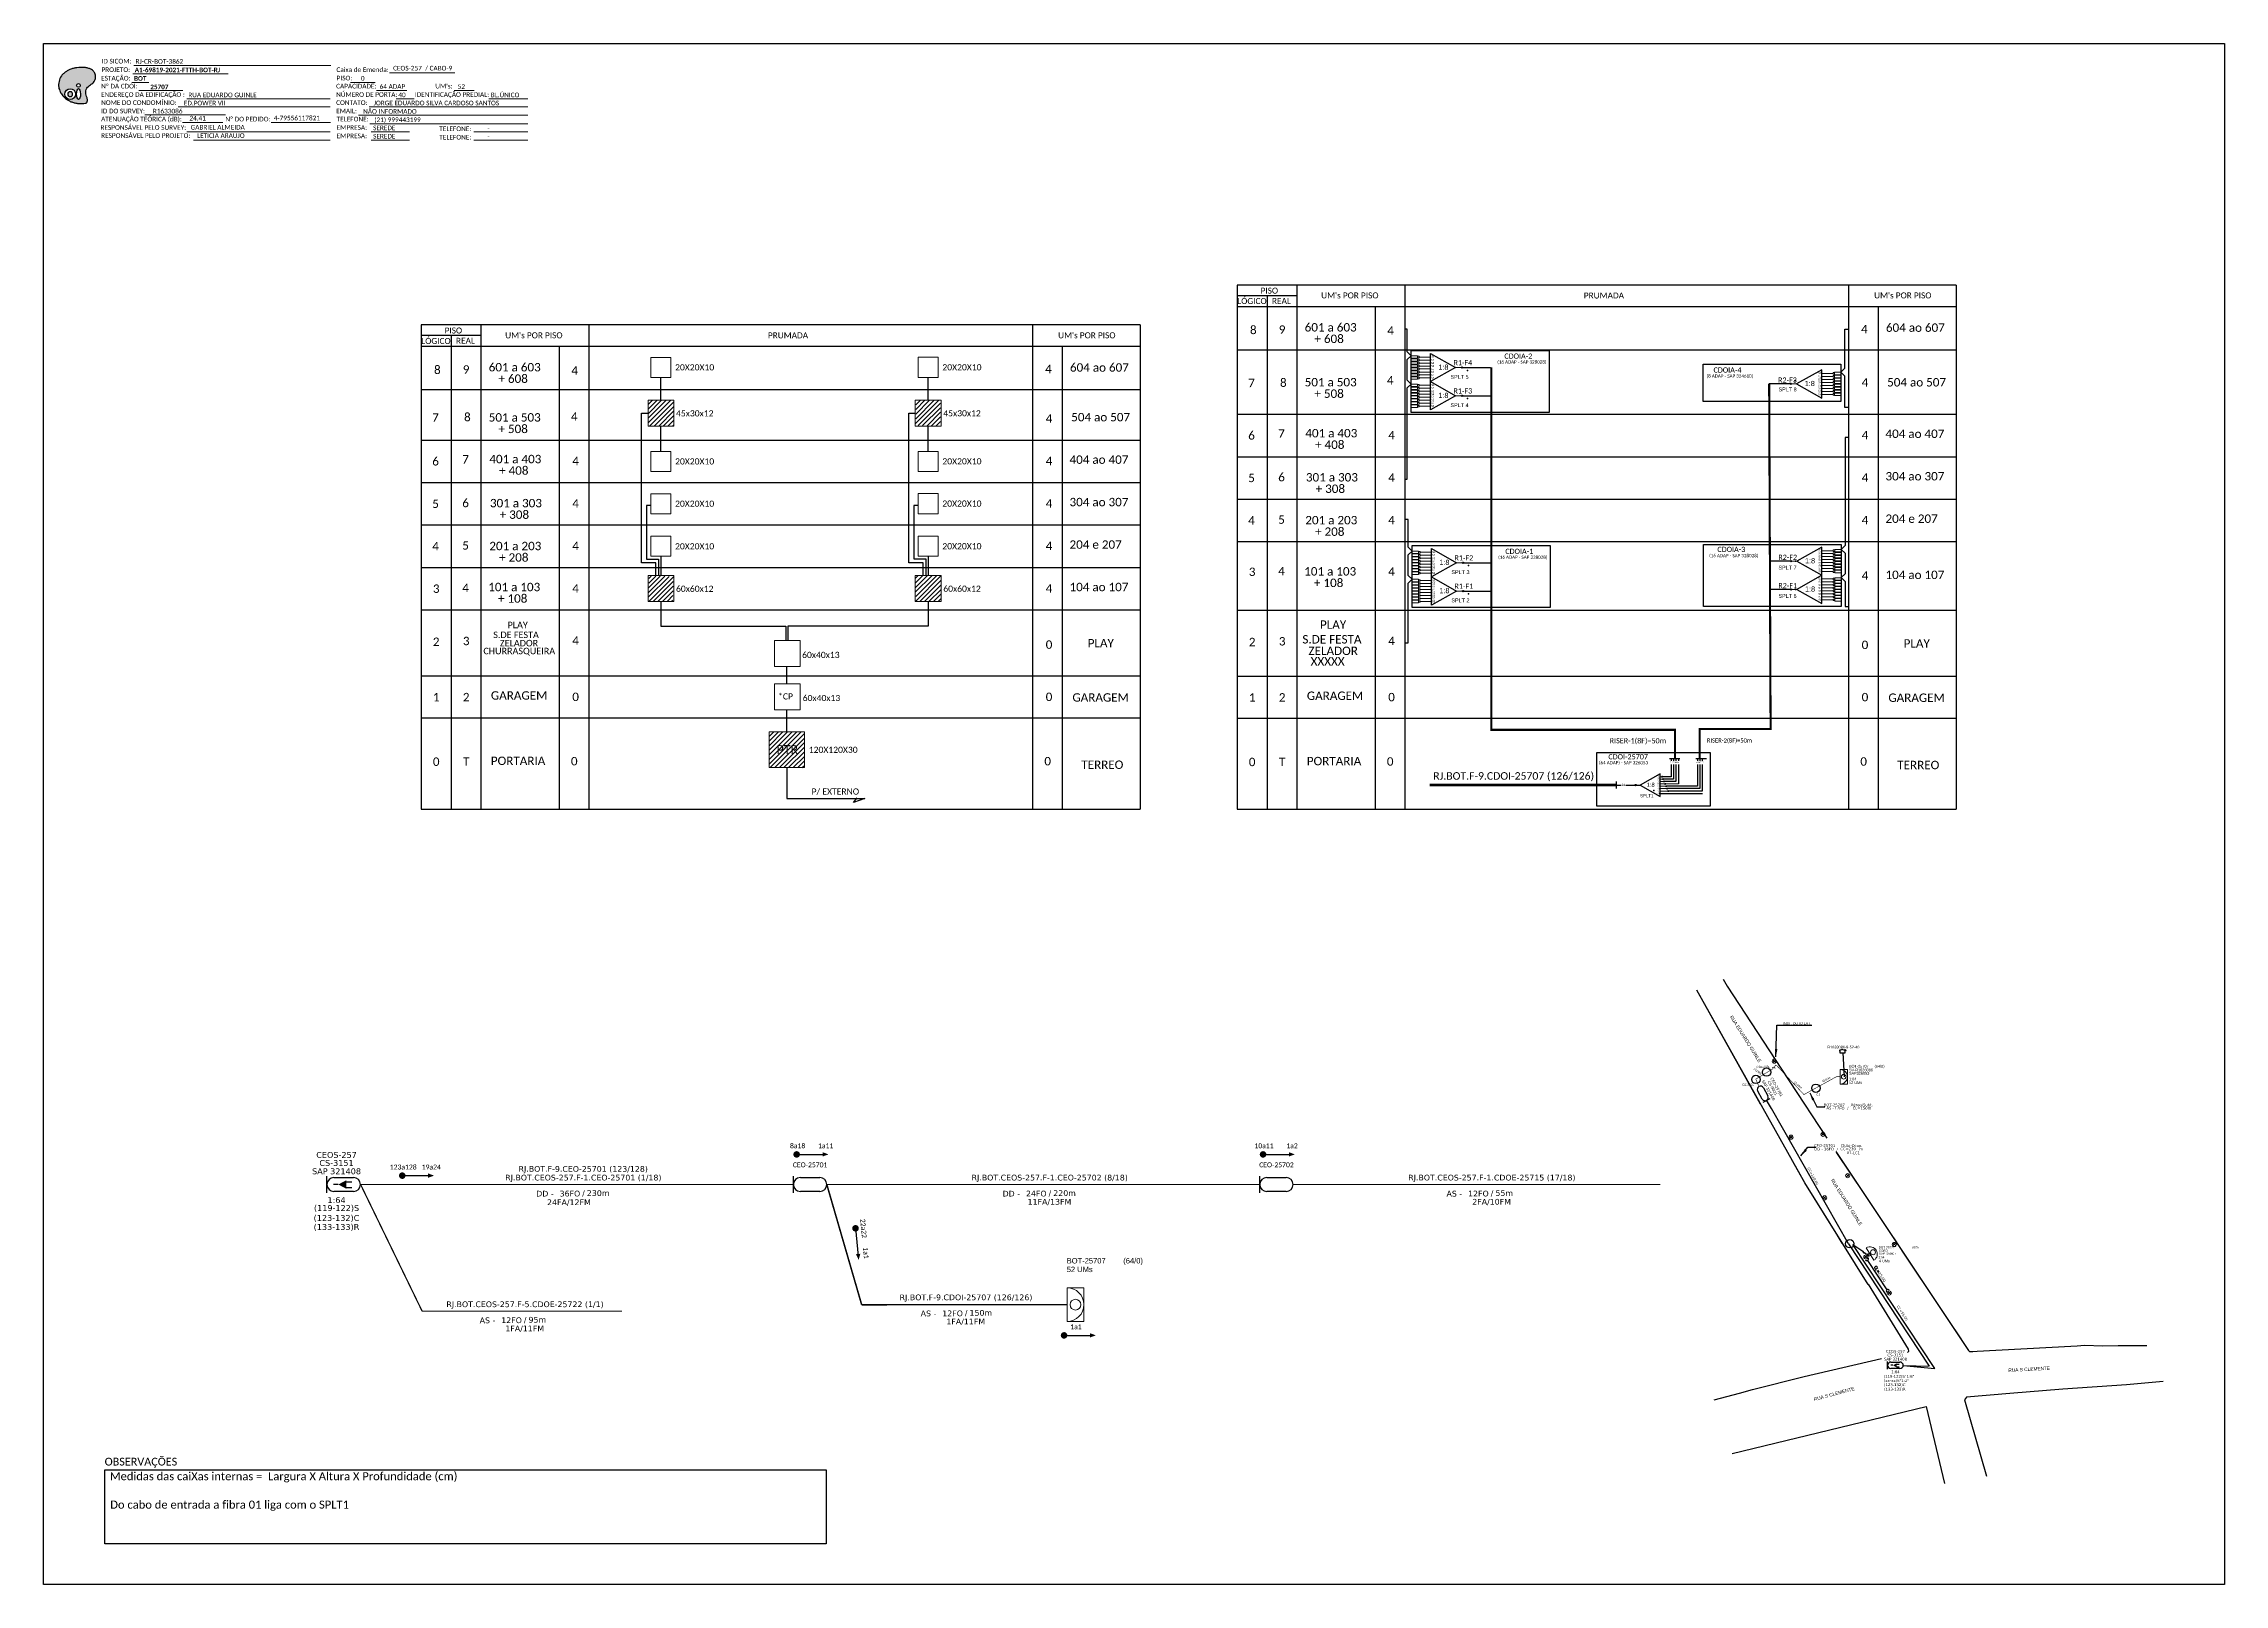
# Model space of a CAD drawing. Extents: x -4 to 837, y 1 to 595.
import ezdxf
from ezdxf.enums import TextEntityAlignment as Align

# ---------------------------------------------------------------- set-up
doc = ezdxf.new("R2010")
doc.units = 0
doc.linetypes.add('PHANTOM2', pattern=[1.25, 0.625, -0.125, 0.125, -0.125, 0.125, -0.125])
for name, color, linetype, lineweight in [('10.4-Postes', 1, 'Continuous', 0), ("20.0-LEGENDA DOS CDO'S", 1, 'Continuous', 0), ('20.1-CDO_INTERIOR', 1, 'Continuous', 0), ('20.2-CDO_POSTE', 1, 'Continuous', 5), ('20.6-CORDOALHA_SUPORTE', 7, 'Continuous', 25), ('40.1-ETIQUETAS', 1, 'Continuous', 20), ('CORDOALHA_SUPORTE', 7, 'Continuous', 25)]:
    doc.layers.add(name, color=color, linetype=linetype, lineweight=lineweight)
for name, color, linetype in [('20.4-CEOS', 1, 'Continuous'), ('20.5-CEO', 1, 'Continuous'), ('CAP a instalar', 1, 'Continuous'), ('CD de instalação futura', 8, 'Continuous'), ('celulas gpon', 7, 'Continuous'), ('label_cabos', 7, 'Continuous'), ('Legenda', 1, 'Continuous'), ('locais', 7, 'Continuous'), ('locais legendas', 7, 'Continuous'), ('QUADRA', 7, 'Continuous'), ('Segmento Logradouro Texto', 7, 'Continuous'), ('SETA', 7, 'Continuous'), ('Subida Lateral', 5, 'Continuous'), ('surveys', 7, 'Continuous'), ('surveys legendas', 7, 'Continuous')]:
    doc.layers.add(name, color=color, linetype=linetype)
doc.layers.add('DROP DE CLIENTE', color=140, linetype='Continuous', plot=False)
doc.layers.add('EXTRA', color=50, linetype='Continuous', plot=False)
doc.styles.add('ARIAL', font='arial.ttf')
doc.styles.add('DIGICADE', font='arial.ttf')
doc.styles.add('ROMANS', font='romans')
doc.styles.add('siredit', font='verdana.ttf')
doc.styles.add('WMF-Calibri0', font='calibri.ttf')
doc.styles.add('WMF-Calibri1', font='calibrib.ttf')
doc.linetypes.add('FENCELINE1', pattern='A,0.25,-0.1,[133,ltypeshp.shx,S=0.1,R=0,X=-0.1,Y=0],-0.1,1', length=1.45)
doc.linetypes.add('RESERVA', pattern='A,0.5,-0.15,["RESERVA",Standard,S=0.18,R=0,X=0,Y=-0.1],-1.3', length=1.95)
doc.dimstyles.new('CC', dxfattribs={"dimtxt": 0.8, "dimasz": 2, "dimexe": 0.18, "dimexo": 0.0625, "dimgap": 0.09, "dimtad": 0, "dimdec": 0, "dimrnd": 1, "dimzin": 0, "dimdsep": 46, "dimtxsty": 'siredit', "dimblk": 'NONE', "dimcen": 0, "dimse1": 1, "dimse2": 1, "dimsd1": 1, "dimsd2": 1, "dimclrt": 7, "dimadec": 0, "dimazin": 0, "dimtfac": 1, "dimtdec": 0, "dimtofl": 0, "dimtmove": 0, "dimatfit": 3, "dimfxl": 0, "dimtolj": 1, "dimtzin": 0, "dimarcsym": 0})

# ---------------------------------------------------------------- blocks, each defined once
blk = doc.blocks.new('OI')
h = blk.add_hatch(color=40)
edge = h.paths.add_edge_path()
edge.add_spline(control_points=[(4.35, -0.67), (3.92, -0.99), (3.26, -1.5), (2.81, -2.59), (2.9, -3.5), (3.06, -4.27), (3.31, -4.85), (3.37, -5.39), (3.4, -5.88), (3.2, -6.4), (2.54, -6.61), (1.65, -6.63), (0.55, -6.67), (-0.56, -6.42), (-1.61, -6.14), (-2.77, -5.61), (-3.92, -4.77), (-4.89, -3.7), (-5.34, -2.65), (-5.6, -1.94), (-5.85, -0.96), (-5.71, 0.47), (-5.1, 2.02), (-4.14, 3.02), (-3.3, 3.61), (-2.37, 4.16), (-1.36, 4.44), (-0.56, 4.7), (0.79, 4.85), (2.24, 4.97), (3.79, 4.57), (4.67, 4.21), (5.44, 3.65), (5.76, 2.99), (6.03, 2.21), (6.01, 1.46), (5.72, 0.64), (5.31, 0.08), (4.88, -0.38), (4.51, -0.55), (4.35, -0.67)], knot_values=[0, 0, 0, 0, 1.60434, 2.417191, 3.427595, 4.282808, 4.776746, 5.304182, 5.888771, 6.258406, 6.858137, 7.79129, 8.986195, 10.124242, 11.187857, 12.242908, 13.953784, 15.414161, 16.515391, 17.349188, 17.675853, 19.552021, 21.515531, 22.568638, 23.63245, 24.621084, 25.782718, 26.745347, 27.142653, 29.870543, 31.004649, 31.921532, 32.709589, 33.801391, 34.042471, 35.192333, 35.971461, 36.628871, 37.254359, 37.836911, 37.836911, 37.836911, 37.836911], degree=3, periodic=0)
h.paths.add_polyline_path([(1.13, -0.87, -1), (-0.04, -0.87, -1)], flags=16)
edge = h.paths.add_edge_path(flags=16)
edge.add_ellipse((0.56, -3.59), major_axis=(-0.02, 1.71), ratio=0.361305, start_angle=0, end_angle=360)
h.paths.add_polyline_path([(-0.36, -3.62, -1), (-3.8, -3.62, -1)], flags=16)
edge = h.paths.add_edge_path(flags=0)
edge.add_ellipse((-2.08, -3.62), major_axis=(0, 0.885), ratio=0.758294, start_angle=0, end_angle=360)
at = {"color": 40}
for centre, radius in [((-2.08, -3.62), 1.72), ((0.54, -0.87), 0.587)]:
    blk.add_circle(centre, radius, dxfattribs=at)
blk.add_ellipse((-2.08, -3.62), major_axis=(0, 0.885), ratio=0.758294, start_param=-3.141592653589792, end_param=3.141592653589792, dxfattribs=at)
blk.add_ellipse((0.56, -3.59), major_axis=(-0.02, 1.71), ratio=0.361305, dxfattribs=at)
at = {"color": 40, "start_tangent": (-0.800898, -0.598801), "end_tangent": (-0.800898, -0.598801)}
blk.add_spline([(4.35, -0.67), (3.2, -1.78), (2.9, -2.54), (2.92, -3.55), (3.12, -4.38), (3.28, -4.85), (3.37, -5.37), (3.35, -5.95), (3.2, -6.29), (2.66, -6.55), (1.73, -6.63), (0.54, -6.62), (-0.58, -6.41), (-1.6, -6.11), (-2.56, -5.67), (-3.95, -4.67), (-4.89, -3.56), (-5.37, -2.56), (-5.64, -1.78), (-5.72, -1.46), (-5.63, 0.42), (-4.84, 2.22), (-4.13, 2.99), (-3.27, 3.62), (-2.4, 4.09), (-1.3, 4.47), (-0.37, 4.72), (0.02, 4.77), (2.75, 4.8), (3.85, 4.53), (4.69, 4.16), (5.31, 3.68), (5.85, 2.73), (5.93, 2.5), (5.94, 1.35), (5.67, 0.62), (5.29, 0.08), (4.84, -0.36), (4.35, -0.67)], degree=3, dxfattribs=at)
blk = doc.blocks.new('CEOS_RP_CT_DRT')
at = {"layer": '20.4-CEOS', "color": 0}
for p, q in [((-4.54, 1.19), (-1.19, 1.19)), ((-1.19, -1.19), (-4.54, -1.19))]:
    blk.add_line(p, q, dxfattribs=at)
for points in [[(-5.73, -1.43), (-5.73, 1.44)], [(-3.79, 0), (-4.59, 0)], [(-2.47, 0.48), (-1.45, 0.48)], [(-2.47, -0.52), (-1.45, -0.52)]]:
    blk.add_lwpolyline(points, dxfattribs=at)
blk.add_lwpolyline([(-3.79, 0, 0, 1.47, 0), (-2.41, 0, 1.47, 1.47, 0)], format="xyseb", dxfattribs=at)
for centre, start, end in [((-4.54, 0), 90, 270), ((-1.19, 0), 270, 90)]:
    blk.add_arc(centre, 1.19, start, end, dxfattribs=at)
at = {"layer": '20.4-CEOS', "color": 7, "style": 'siredit'}
for tag, p in [('Nº_DA_CEOS', (-2.86, 5.6)), ('LOCAL', (-2.86, 4.24)), ('SAP', (-2.86, 2.78)), ('RACIO_SPLITAGEM', (-2.86, -1.88)), ('FIBRAS_SPLITTER', (-2.86, -3.58)), ('RESERVA_FINAIS', (-2.86, -6.39)), ('FIBRAS_TOP_C', (-2.86, -5.08))]:
    blk.add_attdef(tag, text='', height=1.01, dxfattribs=at).set_placement(p, align=Align.TOP_CENTER)
blk = doc.blocks.new('ETIQUETA_RS5F')
at = {"layer": '40.1-ETIQUETAS', "color": 0, "style": 'siredit'}
blk.add_text('/', height=1.5, dxfattribs=at).set_placement((1.58, -1.95), align=Align.MIDDLE_RIGHT)
for tag, p in [('ETIQUETA_R_SECUNDARIA', (1.21, 2.1)), ('ETIQUETA_R_PRIMARIA', (1.21, 4.1)), ('F_ATIVAS/F_MORTAS', (1.14, -4.24))]:
    blk.add_attdef(tag, text='', height=1.5, dxfattribs=at).set_placement(p, align=Align.MIDDLE_CENTER)
for tag, p in [('TIPO_CABO', (-6.58, -2.12)), ('CAP_CABO', (0.4, -2.09))]:
    blk.add_attdef(tag, text='', height=1.5, dxfattribs=at).set_placement(p, align=Align.MIDDLE_RIGHT)
blk.add_attdef('METROS', text='', height=1.5, dxfattribs=at).set_placement((2.14, -1.95), align=Align.MIDDLE_LEFT)
for tag, p in [('FUSÃO_1', (0.85, -8.39)), ('FUSÃO_2', (0.85, -10.6)), ('FUSÃO_3', (0.85, -12.93)), ('FUSÃO_4', (0.85, -15.14)), ('FUSÃO_5', (0.85, -17.16))]:
    blk.add_attdef(tag, text='', height=1.5, dxfattribs=at).set_placement(p, align=Align.CENTER)
blk = doc.blocks.new('CDOI_INT')
at = {"layer": '20.1-CDO_INTERIOR', "color": 0, "lineweight": 18}
blk.add_lwpolyline([(4.25, -4.25), (4.25, 4.25), (0, 4.25), (0, -4.25)], close=True, dxfattribs=at)
blk.add_circle((2.12, 0), 1.36, dxfattribs=at)
blk.add_arc((0, 0), 4.25, 270, 90, dxfattribs=at)
at = {"layer": "20.0-LEGENDA DOS CDO'S", "color": 0, "style": 'ARIAL'}
for tag, p in [('CDO_N', (-0.08, 10.38)), ('SPLITER_1', (21.18, 10.38)), ('SAP', (-0.08, 6.23)), ('SURVEY', (-0.08, 8.2)), ('SPLITER_2', (21.19, 8.68)), ('1:XX', (5.94, -2.22)), ('UMS', (5.94, -4.24))]:
    blk.add_attdef(tag, p, '', height=1.36, dxfattribs=at)
blk.add_attdef('FIBRAS_UTILIZADAS', text='', height=1.36, dxfattribs=at).set_placement((15.34, 10.38), align=Align.CENTER)
blk = doc.blocks.new('SPLITTER_')
blk.add_point((0, 0))
at = {"style": 'ARIAL', "flags": 4}
blk.add_attdef('SPLT', (0, -3.26), '', height=1.5, dxfattribs=at)
blk = doc.blocks.new('SPLT_1-8_SC-APC_ESQ')
at = {"color": 3, "lineweight": 0}
for points in [[(2.41, -3.02), (0, -3.02)], [(2.41, -4), (0, -4)], [(2.41, -4.17), (0, -4.17)], [(2.41, -5.16), (0, -5.16)], [(2.41, -5.32), (0, -5.32)], [(2.41, -6.31), (0, -6.31)], [(2.41, -6.48), (0, -6.48)], [(2.41, -7.46), (0, -7.46)], [(2.41, -7.63), (0, -7.63)], [(2.41, -3.02), (2.41, -4)], [(2.41, -4.17), (2.41, -5.16)], [(2.41, -5.32), (2.41, -6.31)], [(2.41, -6.48), (2.41, -7.46)], [(2.41, -7.63), (2.41, -8.62)], [(2.99, -3.51), (7.37, -3.51)], [(7.37, -4.66), (2.99, -4.66)], [(7.37, -5.82), (2.99, -5.82)], [(7.37, -6.97), (2.99, -6.97)], [(7.37, -8.12), (2.99, -8.12)], [(2.41, -8.62), (0, -8.62)], [(2.41, -8.78), (0, -8.78)], [(2.41, -9.77), (0, -9.77)], [(2.41, -9.94), (0, -9.94)], [(2.41, -10.92), (0, -10.92)], [(2.41, -11.09), (0, -11.09)], [(2.41, -12.08), (0, -12.08)], [(2.41, -8.78), (2.41, -9.77)], [(2.41, -9.94), (2.41, -10.92)], [(2.41, -11.09), (2.41, -12.08)], [(7.37, -9.28), (2.99, -9.28)], [(7.37, -10.43), (2.99, -10.43)], [(7.37, -11.58), (2.99, -11.58)]]:
    blk.add_lwpolyline(points, dxfattribs=at)
for points in [[(2.99, -3.22), (2.41, -3.22), (2.41, -3.8), (2.99, -3.8)], [(2.99, -4.38), (2.41, -4.38), (2.41, -4.95), (2.99, -4.95)], [(2.99, -5.53), (2.41, -5.53), (2.41, -6.1), (2.99, -6.1)], [(2.99, -6.68), (2.41, -6.68), (2.41, -7.26), (2.99, -7.26)], [(2.99, -7.84), (2.41, -7.84), (2.41, -8.41), (2.99, -8.41)], [(2.99, -8.99), (2.41, -8.99), (2.41, -9.56), (2.99, -9.56)], [(2.99, -10.14), (2.41, -10.14), (2.41, -10.72), (2.99, -10.72)], [(2.99, -11.3), (2.41, -11.3), (2.41, -11.87), (2.99, -11.87)]]:
    blk.add_lwpolyline(points, close=True, dxfattribs=at)
at = {"color": 1}
blk.add_lwpolyline([(7.37, -2.1), (17.04, -7.55), (7.37, -13), (7.37, -2.1)], dxfattribs=at)
at = {"color": 1, "lineweight": 0}
blk.add_lwpolyline([(17.04, -7.55), (19.26, -7.55)], dxfattribs=at)
at = {"color": 1, "style": 'ARIAL'}
for s, height, p in [('S5', 0.75, (7.55, -8.57)), ('S3', 0.75, (7.55, -6.18)), ('S4', 0.75, (7.55, -7.36)), ('S2', 0.75, (7.56, -4.97)), ('S1', 0.75, (7.7, -3.78)), ('1:8', 2, (10.45, -8.4)), ('S6', 0.75, (7.55, -9.69)), ('S7', 0.75, (7.55, -10.78)), ('S8', 0.75, (7.55, -11.9))]:
    blk.add_text(s, height=height, dxfattribs=at).set_placement(p)
blk = doc.blocks.new('SPLT_1-8_SC-APC')
at = {"color": 1, "lineweight": 0}
blk.add_lwpolyline([(-17.04, -7.55), (-19.26, -7.55)], dxfattribs=at)
at = {"color": 1}
blk.add_lwpolyline([(-7.37, -2.1), (-17.04, -7.55), (-7.37, -13), (-7.37, -2.1)], dxfattribs=at)
at = {"color": 3, "lineweight": 0}
for points in [[(-2.99, -3.51), (-7.37, -3.51)], [(-7.37, -4.66), (-2.99, -4.66)], [(-7.37, -5.82), (-2.99, -5.82)], [(-7.37, -6.97), (-2.99, -6.97)], [(-7.37, -8.12), (-2.99, -8.12)], [(-2.41, -3.02), (-2.41, -4)], [(-2.41, -3.02), (0, -3.02)], [(-2.41, -4), (0, -4)], [(-2.41, -4.17), (-2.41, -5.16)], [(-2.41, -4.17), (0, -4.17)], [(-2.41, -5.16), (0, -5.16)], [(-2.41, -5.32), (-2.41, -6.31)], [(-2.41, -5.32), (0, -5.32)], [(-2.41, -6.31), (0, -6.31)], [(-2.41, -6.48), (-2.41, -7.46)], [(-2.41, -6.48), (0, -6.48)], [(-2.41, -7.46), (0, -7.46)], [(-2.41, -7.63), (-2.41, -8.62)], [(-2.41, -7.63), (0, -7.63)], [(-7.37, -9.28), (-2.99, -9.28)], [(-7.37, -10.43), (-2.99, -10.43)], [(-7.37, -11.58), (-2.99, -11.58)], [(-2.41, -8.62), (0, -8.62)], [(-2.41, -8.78), (-2.41, -9.77)], [(-2.41, -8.78), (0, -8.78)], [(-2.41, -9.77), (0, -9.77)], [(-2.41, -9.94), (-2.41, -10.92)], [(-2.41, -9.94), (0, -9.94)], [(-2.41, -10.92), (0, -10.92)], [(-2.41, -11.09), (-2.41, -12.08)], [(-2.41, -11.09), (0, -11.09)], [(-2.41, -12.08), (0, -12.08)]]:
    blk.add_lwpolyline(points, dxfattribs=at)
for points in [[(-2.99, -3.22), (-2.41, -3.22), (-2.41, -3.8), (-2.99, -3.8)], [(-2.99, -4.38), (-2.41, -4.38), (-2.41, -4.95), (-2.99, -4.95)], [(-2.99, -5.53), (-2.41, -5.53), (-2.41, -6.1), (-2.99, -6.1)], [(-2.99, -6.68), (-2.41, -6.68), (-2.41, -7.26), (-2.99, -7.26)], [(-2.99, -7.84), (-2.41, -7.84), (-2.41, -8.41), (-2.99, -8.41)], [(-2.99, -8.99), (-2.41, -8.99), (-2.41, -9.56), (-2.99, -9.56)], [(-2.99, -10.14), (-2.41, -10.14), (-2.41, -10.72), (-2.99, -10.72)], [(-2.99, -11.3), (-2.41, -11.3), (-2.41, -11.87), (-2.99, -11.87)]]:
    blk.add_lwpolyline(points, close=True, dxfattribs=at)
at = {"color": 1, "style": 'ARIAL'}
for s, height, p in [('1:8', 2, (-13.91, -8.4)), ('S1', 0.75, (-8.74, -3.78)), ('S2', 0.75, (-8.74, -4.97)), ('S3', 0.75, (-8.74, -6.18)), ('S4', 0.75, (-8.74, -7.36)), ('S5', 0.75, (-8.74, -8.57)), ('S6', 0.75, (-8.74, -9.69)), ('S7', 0.75, (-8.74, -10.78)), ('S8', 0.75, (-8.74, -11.9))]:
    blk.add_text(s, height=height, dxfattribs=at).set_placement(p)
blk = doc.blocks.new('SPLITTER FUTURO')
blk.add_point((0, 0))
at = {"style": 'ARIAL', "text_generation_flag": 6, "flags": 4}
for tag, p, height in [('SPLT', (-6.22, -4.1), 1.5), ('INSTAL.', (-6.25, -6.09), 1.25)]:
    blk.add_attdef(tag, p, '', height=height, rotation=180, dxfattribs=at)
blk = doc.blocks.new('POLE_POLE')
at = {"layer": '10.4-Postes', "color": 1, "linetype": 'PHANTOM2'}
for points in [[(-0.000008, 0.000011), (0.000008, -0.000002)], [(0.000007, 0.000011), (-0.000008, -0.000003)]]:
    blk.add_lwpolyline(points, dxfattribs=at)
at = {"layer": '10.4-Postes', "color": 1}
blk.add_circle((0, 0.000004), 0.0000101, dxfattribs=at)
blk = doc.blocks.new('SURVEY_SURVEY')
for p, q in [((0, 0.0000127), (-0.0000126, 0.000009)), ((-0.0000126, 0.000009), (-0.0000086, 0.000009)), ((-0.0000086, 0), (-0.0000086, 0.000009)), ((0.0000086, 0), (-0.0000086, 0)), ((0, 0.0000127), (0.0000126, 0.000009)), ((0.0000084, 0.0000132), (0.0000098, 0.0000132)), ((0.0000084, 0.0000103), (0.0000084, 0.0000132)), ((0.0000126, 0.000009), (0.0000086, 0.000009)), ((0.0000086, 0.000009), (0.0000086, 0)), ((0.0000098, 0.0000132), (0.0000098, 0.0000099))]:
    blk.add_line(p, q)
blk = doc.blocks.new('CDOE_CT_POST_DESENHO')
at = {"color": 0}
blk.add_line((2.14, 0.39), (-2.11, 0.39), dxfattribs=at)
for centre, radius in [((0.01, 1.4), 0.733), ((0.01, 0), 0.393)]:
    blk.add_circle(centre, radius, dxfattribs=at)
blk.add_arc((0.01, 0.39), 2.12, 0, 180, dxfattribs=at)
blk = doc.blocks.new('CDOI_CT_DRT')
at = {"layer": '20.1-CDO_INTERIOR', "color": 0, "lineweight": 18}
blk.add_lwpolyline([(2.13, -2.13), (2.13, 2.12), (0, 2.12), (0, -2.13)], close=True, dxfattribs=at)
blk.add_circle((1.06, 0), 0.68, dxfattribs=at)
blk.add_arc((0, 0), 2.13, 269.97241, 89.97241, dxfattribs=at)
at = {"layer": "20.0-LEGENDA DOS CDO'S", "color": 0, "style": 'ARIAL'}
for tag, p in [('SAP', (2.61, 0.61)), ('CDO_N', (2.61, 2.69)), ('SURVEY', (2.61, 1.6)), ('1:XX', (2.6, -1.08)), ('UMS', (2.6, -2.09))]:
    blk.add_attdef(tag, p, '', height=0.68, rotation=359.97241, dxfattribs=at)
blk.add_attdef('FIBRAS_UTILIZADAS', text='', height=0.68, rotation=359.97241, dxfattribs=at).set_placement((10.32, 2.69), align=Align.CENTER)
blk = doc.blocks.new('*U87')
at = {"layer": '20.4-CEOS', "color": 7, "style": 'siredit'}
for tag, p in [('FIBRAS_SPLITTER', (0, 0)), ('FIBRAS_TOP_C', (0, -4.13)), ('RESERVA_FINAIS', (0, -5.46))]:
    blk.add_attdef(tag, p, '', height=1.01, dxfattribs=at)
for tag, p, flags in [('ID_ATIVIDADE', (0, -6.77), 3), ('FATOR', (0, -8.09), 1), ('QTDE', (0, -9.4), 1), ('FID', (0, -10.71), 1)]:
    blk.add_attdef(tag, p, '', height=1.01, dxfattribs=dict(at, flags=flags))
blk = doc.blocks.new('*U89')
at = {"layer": '20.4-CEOS', "color": 7, "style": 'siredit'}
blk.add_attdef('FIBRAS_SPLITTER', (0, 0), '', height=1.01, dxfattribs=at)
for tag, p, flags in [('QTDE', (0, -4.11), 1), ('ID_ATIVIDADE', (0, -1.48), 3), ('FATOR', (0, -2.79), 1), ('FID', (0, -5.42), 1)]:
    blk.add_attdef(tag, p, '', height=1.01, dxfattribs=dict(at, flags=flags))
blk = doc.blocks.new('MANHOLE_MS')
at = {"linetype": 'Continuous'}
blk.add_circle((0, 0), 0.0000101, dxfattribs=at)
blk = doc.blocks.new('Inst CORD ALUMINIO 4.8 MM 3F(sem recursos)')
at = {"color": 0, "lineweight": 0, "style": 'ROMANS'}
blk.add_attdef('FID', (-19.18, -2.21), '', height=1, dxfattribs=at)
at = {"color": 0, "lineweight": 0, "style": 'ROMANS', "flags": 3}
for tag, p in [('ID_ATIVIDADE', (-5.2, -6.67)), ('FATOR', (-5.2, -4.44))]:
    blk.add_attdef(tag, p, '', height=1, dxfattribs=at)
at = {"color": 0, "lineweight": 0, "style": 'ROMANS'}
blk.add_attdef('LANCE', text='', height=1, dxfattribs=at).set_placement((-0.54, -2.21), align=Align.RIGHT)
at = {"layer": 'label_cabos', "color": 0, "style": 'siredit'}
blk.add_attdef('QTDE', (-0.54, -2.21), '', height=1, rotation=359.69001, dxfattribs=at)
blk = doc.blocks.new('LEGENDA DOS CABOS')
at = {"layer": 'EXTRA', "color": 0, "style": 'siredit'}
for tag, p in [('ID', (4.6, 0.97)), ('XX', (9.03, 0.97))]:
    blk.add_attdef(tag, text='', height=0.48, rotation=359.69001, dxfattribs=at).set_placement(p, align=Align.MIDDLE_CENTER)
at = {"layer": 'Legenda', "color": 0, "style": 'siredit'}
for tag, p in [('TIPO_CABO', (1.31, 0)), ('CABO', (4.69, -0.05)), ('/', (6.81, -0.05)), ('METROS', (10.03, -0.05))]:
    blk.add_attdef(tag, text='', height=0.8, rotation=359.69001, dxfattribs=at).set_placement(p, align=Align.MIDDLE_CENTER)
blk = doc.blocks.new('_None')
blk = doc.blocks.new('Inst CB DT OCUP CFOA-SM-DD-S-36')
at = {"layer": 'label_cabos', "color": 0, "style": 'siredit'}
for tag, flags, p in [('ID_ATIVIDADE', 3, (1.31, 2.67)), ('FATOR', 1, (11.56, 2.55))]:
    blk.add_attdef(tag, text='', height=1, rotation=359.69001, dxfattribs=dict(at, flags=flags)).set_placement(p, align=Align.MIDDLE_CENTER)
for tag, p in [('TIPO_CABO', (1.11, 0)), ('DESTINO_CABO', (3.13, 1.26)), ('CABO', (4.69, -0.05)), ('/', (7.71, -0.05)), ('LANCE', (10.41, 0.02)), ('TIPO_CABO', (13.11, 1.24)), ('UND', (16.46, 0)), ('FID', (13.65, -1.41))]:
    blk.add_attdef(tag, text='', height=1, rotation=359.69001, dxfattribs=at).set_placement(p, align=Align.MIDDLE_CENTER)
blk.add_attdef('QTDE', (11.93, -0.45), '', height=1, rotation=359.69001, dxfattribs=at)
blk = doc.blocks.new('Inst CDOE-8 CAIXA DIST OPT CDOE 48F_8D C_SPL OPTAP')
at = {"layer": "20.0-LEGENDA DOS CDO'S", "color": 0, "style": 'ARIAL'}
for tag, p, height in [('1:XX', (-0.01, 1.7), 0.8), ('SAP', (0.12, 2.96), 0.8), ('CORDOALHA', (0.12, 4.02), 0.8), ('FID', (0.12, 5.25), 0.8), ('UMS', (0.14, 0.22), 1)]:
    blk.add_attdef(tag, p, '', height=height, rotation=0.11799, dxfattribs=at)
at = {"layer": "20.0-LEGENDA DOS CDO'S", "color": 0}
for tag, p, style, flags in [('ID_ATIVIDADE', (0.12, 6.47), 'ARIAL', 3), ('FATOR', (7.92, 6.47), 'ARIAL', 1), ('QTDE', (0.23, -0.97), 'DIGICADE', 3)]:
    blk.add_attdef(tag, p, '', height=0.8, rotation=0.11799, dxfattribs=dict(at, style=style, flags=flags))
at = {"layer": "20.0-LEGENDA DOS CDO'S", "color": 0, "style": 'ARIAL'}
blk.add_attdef('FIBRAS_UTILIZADAS', text='', height=0.8, rotation=0.11799, dxfattribs=at).set_placement((13.48, 5.26), align=Align.CENTER)

msp = doc.modelspace()

# ---------------------------------------------------------------- hatches: boundary and pattern name
h = msp.add_hatch(color=3)
h.dxf.hatch_style = 1
edge = h.paths.add_edge_path()
edge.add_arc((543.13, 470.39), 0.256, 0, 360)
h = msp.add_hatch(color=3)
h.dxf.hatch_style = 1
edge = h.paths.add_edge_path()
edge.add_arc((669.99, 464.08), 0.242, 0, 360)
h = msp.add_hatch()
h.set_pattern_fill('ANSI31', color=1, scale=10, style=0)
h.set_pattern_definition([(45, (-386.2603, 59.7781), (-0.8838835, 0.8838835), [])])
h.paths.add_polyline_path([(239.06, 457.66), (229.39, 457.69), (229.43, 447.97), (239.06, 447.97)])
h.paths.add_polyline_path([(237.24, 448.09), (237.24, 448.09), (237.24, 453.24), (237.24, 453.24)], flags=24)
h = msp.add_hatch()
h.set_pattern_fill('ANSI31', color=1, scale=10, style=0)
h.set_pattern_definition([(45, (-283.0717, 59.5789), (-0.8838835, 0.8838835), [])])
h.paths.add_polyline_path([(342.01, 457.74), (332.53, 457.74), (332.46, 448.03), (342.09, 447.88)])
h.paths.add_polyline_path([(340.43, 447.89), (340.43, 447.89), (340.43, 453.04), (340.43, 453.04)], flags=24)
h = msp.add_hatch(color=3)
h.dxf.hatch_style = 1
edge = h.paths.add_edge_path()
edge.add_arc((543.13, 459.5), 0.256, 0, 360)
h = msp.add_hatch(color=3)
h.dxf.hatch_style = 1
edge = h.paths.add_edge_path()
edge.add_arc((543.5, 395.12), 0.256, 0, 360)
h = msp.add_hatch(color=3)
h.dxf.hatch_style = 1
edge = h.paths.add_edge_path()
edge.add_arc((670.11, 395.74), 0.256, -180, 180, ccw=False)
h = msp.add_hatch()
h.set_pattern_fill('ANSI31', color=1, scale=10, style=0)
h.set_pattern_definition([(45, (-386.2603, -7.5534), (-0.8838835, 0.8838835), [])])
h.paths.add_polyline_path([(239.03, 389.85), (229.59, 390), (229.33, 380.31), (238.82, 380.35)])
h.paths.add_polyline_path([(237.24, 380.76), (237.24, 380.76), (237.24, 385.91), (237.24, 385.91)], flags=24)
h = msp.add_hatch()
h.set_pattern_fill('ANSI31', color=1, scale=10, style=0)
h.set_pattern_definition([(45, (-283.0717, -7.155), (-0.8838835, 0.8838835), [])])
h.paths.add_polyline_path([(342.19, 390.14), (332.43, 390.04), (332.48, 380.31), (342.14, 380.29)])
h.paths.add_polyline_path([(340.43, 381.16), (340.43, 381.16), (340.43, 386.31), (340.43, 386.31)], flags=24)
h = msp.add_hatch(color=3)
h.dxf.hatch_style = 1
edge = h.paths.add_edge_path()
edge.add_arc((543.5, 384.22), 0.256, 0, 360)
h = msp.add_hatch(color=3)
h.dxf.hatch_style = 1
edge = h.paths.add_edge_path()
edge.add_arc((670.11, 384.85), 0.256, -180, 180, ccw=False)
h = msp.add_hatch()
h.set_pattern_fill('ANSI31', color=1, scale=10, style=0)
h.set_pattern_definition([(45, (-457.8024, -17.5247), (-0.8838835, 0.8838835), [])])
h.paths.add_polyline_path([(156.27, 370.79), (165.7, 370.79), (165.7, 375.94), (156.27, 375.94)], flags=9)
h = msp.add_hatch()
h.set_pattern_fill('ANSI31', color=1, scale=10, style=0)
h.set_pattern_definition([(45, (-335.6417, -67.8255), (-0.8838835, 0.8838835), [])])
h.paths.add_polyline_path([(289.55, 329.9), (275.98, 329.9), (275.98, 316.14), (289.55, 316.14)])
h.paths.add_polyline_path([(278.43, 320.49), (287.86, 320.49), (287.86, 325.64), (278.43, 325.64)], flags=24)
h = msp.add_hatch(color=3)
h.dxf.hatch_style = 1
edge = h.paths.add_edge_path()
edge.add_arc((620.31, 312.65), 0.193, 0, 360)
h = msp.add_hatch(color=3)
h.dxf.hatch_style = 1
edge = h.paths.add_edge_path()
edge.add_arc((620.71, 311.73), 0.193, 0, 360)
h = msp.add_hatch(color=3)
h.dxf.hatch_style = 1
edge = h.paths.add_edge_path()
edge.add_arc((610.09, 309.42), 0.256, 0, 360)
h = msp.add_hatch(color=3)
h.dxf.hatch_style = 1
edge = h.paths.add_edge_path()
edge.add_arc((610.09, 309.42), 0.205, 0, 360)
h = msp.add_hatch(color=3)
h.dxf.hatch_style = 1
edge = h.paths.add_edge_path()
edge.add_arc((621.11, 310.8), 0.193, 0, 360)
h = msp.add_hatch(color=3)
h.dxf.hatch_style = 1
edge = h.paths.add_edge_path()
edge.add_arc((621.51, 309.88), 0.193, 0, 360)
h = msp.add_hatch(color=3)
h.dxf.hatch_style = 1
edge = h.paths.add_edge_path()
edge.add_arc((621.91, 308.96), 0.193, 0, 360)
h = msp.add_hatch(color=3)
h.dxf.hatch_style = 1
edge = h.paths.add_edge_path()
edge.add_arc((622.31, 308.04), 0.193, 0, 360)
h = msp.add_hatch(color=3)
h.dxf.hatch_style = 1
edge = h.paths.add_edge_path()
edge.add_arc((622.71, 307.11), 0.193, 0, 360)

# ---------------------------------------------------------------- linework, layer by layer
at = {"color": 6}
msp.add_line((669.99, 464.08), (661.61, 464.08), dxfattribs=at)
at = {"color": 3}
for p, q in [((602.61, 309.42), (604.48, 309.42)), ((606.4, 309.42), (611.87, 309.42))]:
    msp.add_line(p, q, dxfattribs=at)
msp.add_lwpolyline([(-3.83, 595.26), (837.17, 595.26), (837.17, 1.26), (-3.83, 1.26)], close=True)
at = {"color": 7, "lineweight": 0}
for points in [[(30.23, 580.29), (36.78, 580.29)], [(30.52, 583.57), (67.31, 583.57)], [(30.9, 586.85), (106.88, 586.85)], [(114.51, 580.33), (123.99, 580.33)], [(129.55, 584.06), (154.69, 584.06)], [(32.89, 577.22), (49.86, 577.22)], [(51.46, 573.98), (106.71, 573.98)], [(124.56, 577.22), (136.18, 577.22)], [(132.14, 573.98), (139.09, 573.98)], [(154.5, 577.22), (162.17, 577.22)], [(167.84, 573.98), (182.87, 573.98)], [(35.21, 567.81), (66.25, 567.81)], [(48.05, 570.87), (106.71, 570.87)], [(49.74, 564.84), (65.25, 564.84)], [(83.97, 564.84), (106.74, 564.84)], [(117.64, 567.63), (182.9, 567.63)], [(121.68, 570.87), (182.9, 570.87)], [(121.92, 564.4), (182.9, 564.4)], [(51.46, 561.28), (106.71, 561.28)], [(53.95, 558.05), (106.71, 558.05)], [(122.53, 561.28), (137.33, 561.28)], [(122.53, 558.05), (137.33, 558.05)], [(162.13, 561.28), (182.9, 561.28)], [(162.13, 558.05), (182.9, 558.05)], [(620.31, 312.65), (619.6, 312.65)], [(619.6, 311.73), (620.71, 311.73)], [(619.6, 310.8), (621.11, 310.8)], [(619.6, 308.96), (621.91, 308.96)], [(619.6, 308.04), (622.11, 308.04)], [(619.6, 307.11), (622.71, 307.11)], [(619.64, 309.88), (621.34, 309.88)]]:
    msp.add_lwpolyline(points, dxfattribs=at)
at = {"color": 0}
for points in [[(733.78, 502.19), (456.45, 502.19)], [(479.59, 498.08), (456.45, 498.08)], [(419.11, 486.81), (141.78, 486.81)], [(164.92, 482.7), (141.78, 482.7)]]:
    msp.add_lwpolyline(points, dxfattribs=at)
for points in [[(456.45, 502.19), (456.45, 300.06)], [(468.02, 498.08), (468.02, 300.06)], [(479.59, 300.06), (479.59, 502.19)], [(521.18, 300.06), (521.18, 502.19)], [(692.19, 502.19), (692.19, 300.06)], [(733.78, 502.19), (733.78, 300.06)], [(456.45, 493.96), (733.78, 493.96)], [(509.61, 493.96), (509.61, 300.06)], [(703.76, 300.06), (703.76, 493.96)], [(141.78, 486.81), (141.78, 300.17)], [(153.35, 482.7), (153.35, 300.17)], [(164.92, 300.17), (164.92, 486.81)], [(206.51, 300.17), (206.51, 486.81)], [(377.52, 486.81), (377.52, 300.17)], [(419.11, 486.81), (419.11, 300.17)], [(141.78, 478.59), (419.11, 478.59)], [(194.94, 478.59), (194.94, 300.17)], [(389.09, 300.17), (389.09, 478.59)], [(456.45, 452.39), (733.78, 452.39)], [(141.78, 442.43), (419.11, 442.43)], [(456.45, 436.02), (733.78, 436.02)], [(141.78, 426.05), (419.11, 426.05)], [(456.45, 419.65), (733.78, 419.65)], [(141.78, 409.68), (419.11, 409.68)], [(456.45, 403.28), (733.78, 403.28)], [(141.78, 393.31), (419.11, 393.31)], [(141.78, 376.94), (419.11, 376.94)], [(456.45, 376.83), (733.78, 376.83)], [(141.78, 351.5), (419.11, 351.5)], [(456.45, 351.39), (733.78, 351.39)], [(141.78, 335.36), (419.11, 335.36)], [(456.45, 335.25), (733.78, 335.25)], [(141.78, 300.17), (419.11, 300.17)], [(456.45, 300.06), (733.78, 300.06)]]:
    msp.add_lwpolyline(points)
at = {"color": 3}
for points in [[(521.18, 427.4), (522.04, 427.39), (522.05, 462.52), (523.61, 464.03), (522.05, 465.54), (522.05, 473.42), (523.61, 474.92), (522.05, 476.43), (522.05, 485.16), (521.18, 485.16)], [(692.19, 454.96), (690.82, 454.96), (690.82, 467.1), (689.25, 468.61), (690.82, 470.12), (690.82, 485.18), (692.19, 485.18)], [(234.2, 457.82), (234.2, 466.53)], [(337.28, 457.85), (337.28, 466.57)], [(232.25, 390.19), (232.25, 395.08), (226.75, 395.08), (226.75, 452.73), (229.25, 452.73)], [(234.2, 438.04), (234.2, 447.78)], [(335.33, 390.22), (335.33, 395.11), (329.83, 395.11), (329.83, 452.77), (332.33, 452.77)], [(337.28, 438.07), (337.28, 447.81)], [(692.19, 443.47), (690.92, 443.47), (690.91, 401.78), (689.35, 400.27), (690.91, 398.77), (690.91, 390.88), (689.35, 389.38), (690.91, 387.87), (690.91, 378.24), (692.19, 378.24)], [(230.37, 417.18), (228.64, 417.18), (228.64, 396.56), (233.31, 396.56), (233.31, 390.2)], [(333.45, 417.21), (331.72, 417.21), (331.72, 396.59), (336.39, 396.59), (336.39, 390.23)], [(521.18, 364.31), (522.41, 364.31), (522.41, 387.25), (523.98, 388.75), (522.42, 390.26), (522.42, 398.14), (523.98, 399.65), (522.42, 401.16), (522.42, 411.82), (521.18, 411.82)], [(234.2, 397.61), (234.2, 390.19)], [(337.28, 397.64), (337.28, 390.22)], [(234.21, 380.15), (234.21, 370.65), (282.37, 370.65), (282.37, 365.12)], [(337.29, 380.18), (337.29, 370.69), (283.22, 370.69), (283.22, 365.12)], [(282.82, 348.47), (282.82, 355.08)], [(282.82, 329.9), (282.82, 338.43)]]:
    msp.add_lwpolyline(points, dxfattribs=at)
at = {"lineweight": 0}
for points in [[(238.03, 466.53), (230.37, 466.53), (230.37, 474.3), (238.03, 474.3)], [(341.11, 466.57), (333.45, 466.57), (333.45, 474.33), (341.11, 474.33)], [(238.03, 430.27), (230.37, 430.27), (230.37, 438.04), (238.03, 438.04)], [(341.11, 430.3), (333.45, 430.3), (333.45, 438.07), (341.11, 438.07)], [(238.03, 413.98), (230.37, 413.98), (230.37, 421.75), (238.03, 421.75)], [(341.11, 414.01), (333.45, 414.01), (333.45, 421.78), (341.11, 421.78)], [(238.03, 405.38), (230.37, 405.38), (230.37, 397.61), (238.03, 397.61)], [(341.11, 405.41), (333.45, 405.41), (333.45, 397.64), (341.11, 397.64)], [(287.95, 365.12), (278.05, 365.12), (278.05, 355.08), (287.95, 355.08)], [(287.98, 348.47), (278.07, 348.47), (278.07, 338.43), (287.98, 338.43)]]:
    msp.add_lwpolyline(points, close=True, dxfattribs=at)
at = {"color": 7}
for points in [[(456.45, 477.26), (733.78, 477.26)], [(141.78, 461.89), (419.11, 461.89)]]:
    msp.add_lwpolyline(points, dxfattribs=at)
at = {"color": 1}
for points in [[(523.61, 476.98), (576.74, 476.98), (576.74, 453.09), (523.61, 453.09)], [(636.12, 471.63), (689.25, 471.63), (689.25, 457.31), (636.12, 457.31)], [(523.98, 401.71), (577.11, 401.71), (577.11, 377.82), (523.98, 377.82)], [(636.25, 402.2), (689.37, 402.2), (689.37, 378.31), (636.25, 378.31)], [(595.2, 321.94), (638.82, 321.94), (638.82, 301.26), (595.2, 301.26)]]:
    msp.add_lwpolyline(points, close=True, dxfattribs=at)
at = {"color": 5, "linetype": 'Continuous', "ltscale": 4}
for points in [[(543.13, 470.39), (554.13, 470.39)], [(543.13, 459.5), (554.13, 459.5)], [(543.5, 395.12), (554.5, 395.12)], [(543.5, 384.22), (554.5, 384.22)]]:
    msp.add_lwpolyline(points, dxfattribs=at)
at = {"color": 5, "const_width": 0.8}
msp.add_lwpolyline([(625.29, 319.72), (625.29, 330.71), (554.44, 330.71), (554.44, 470.51)], dxfattribs=at)
at = {"color": 6, "const_width": 0.8}
for points in [[(634.44, 331.07), (662.17, 331.07), (661.61, 464.11)], [(634.85, 331.11), (634.85, 319.65)]]:
    msp.add_lwpolyline(points, dxfattribs=at)
at = {"color": 1, "lineweight": 0}
for points in [[(239.16, 457.82), (229.25, 457.82), (229.25, 447.78), (239.16, 447.78)], [(342.24, 457.85), (332.33, 457.85), (332.33, 447.81), (342.24, 447.81)], [(239.16, 390.19), (229.25, 390.19), (229.25, 380.15), (239.16, 380.15)], [(342.24, 390.22), (332.33, 390.22), (332.33, 380.18), (342.24, 380.18)], [(275.98, 329.9), (289.55, 329.9), (289.55, 316.14), (275.98, 316.14)]]:
    msp.add_lwpolyline(points, close=True, dxfattribs=at)
at = {"color": 6}
for points in [[(670.08, 395.74), (662.24, 395.74)], [(670.08, 384.85), (662.24, 384.85)], [(633.31, 319.65), (637.46, 319.65)], [(634, 319.63), (634, 318.74)], [(634.93, 319.63), (634.93, 318.74)], [(635.83, 319.63), (635.83, 318.74)], [(633.99, 317.4), (633.99, 308.96), (622.1, 308.96)], [(634.92, 317.4), (634.92, 308.04), (622.5, 308.04)], [(635.84, 317.4), (635.84, 307.11), (622.9, 307.11)]]:
    msp.add_lwpolyline(points, dxfattribs=at)
at = {"color": 5}
for points in [[(623.24, 319.68), (627.17, 319.68)], [(623.81, 319.68), (623.81, 318.74)], [(624.74, 319.68), (624.74, 318.74)], [(625.66, 319.68), (625.66, 318.74)], [(626.59, 319.68), (626.59, 318.74)], [(623.81, 317.4), (623.81, 312.65), (620.5, 312.65)], [(624.74, 317.4), (624.74, 311.73), (620.9, 311.73)], [(625.66, 317.4), (625.66, 310.8), (621.3, 310.8)], [(626.59, 317.4), (626.59, 309.88)]]:
    msp.add_lwpolyline(points, dxfattribs=at)
at = {"color": 1}
for points in [[(282.76, 316.14), (282.76, 304.25), (312.9, 304.25)], [(619.6, 313.78), (611.87, 309.42), (619.6, 305.06), (619.6, 313.78)], [(308.49, 302.66), (309.89, 304.48)], [(312.9, 304.25), (308.49, 302.66)], [(602.61, 310.75), (602.61, 308.09)]]:
    msp.add_lwpolyline(points, dxfattribs=at)
at = {"color": 1, "const_width": 1}
msp.add_lwpolyline([(530.69, 309.42), (602.61, 309.42)], dxfattribs=at)
at = {"color": 8, "linetype": 'RESERVA', "ltscale": 4}
msp.add_lwpolyline([(619.6, 306.17), (635.85, 306.17)], dxfattribs=at)
at = {"color": 5, "lineweight": 0}
msp.add_lwpolyline([(621.7, 309.88), (626.59, 309.88)], dxfattribs=at)
at = {"const_width": 1.26}
for points in [[(285.95, 167.02, 1), (287.21, 167.02, 1)], [(465.81, 167.02, 1), (467.07, 167.02, 1)], [(133.85, 158.83, 1), (135.11, 158.83, 1)], [(309.21, 139.16, 1), (309.33, 137.91, 1)], [(389.07, 97.25, 1), (390.33, 97.25, 1)]]:
    msp.add_lwpolyline(points, format="xyb", close=True, dxfattribs=at)
at = {"color": 4}
msp.add_lwpolyline([(647.31, 51.71), (722.2, 69.8), (729.26, 40.13)], dxfattribs=at)
at = {"color": 0}
msp.add_lwpolyline([(19.73, 45.46), (297.98, 45.46), (297.98, 16.86), (19.73, 16.86)], close=True, dxfattribs=at)
at = {"color": 3}
for centre, radius in [((543.13, 470.39), 0.256), ((669.99, 464.08), 0.242), ((543.13, 459.5), 0.256), ((543.5, 395.12), 0.256), ((670.11, 395.74), 0.256), ((543.5, 384.22), 0.256), ((670.11, 384.85), 0.256), ((620.31, 312.65), 0.193), ((620.71, 311.73), 0.193), ((610.09, 309.42), 0.256), ((610.09, 309.42), 0.205), ((610.09, 309.42), 0.205), ((621.11, 310.8), 0.193), ((621.51, 309.88), 0.193), ((621.91, 308.96), 0.193), ((622.31, 308.04), 0.193), ((622.71, 307.11), 0.193)]:
    msp.add_circle(centre, radius, dxfattribs=at)
at = {"layer": '20.4-CEOS', "color": 5}
for p, q in [((288, 158.11), (295.52, 158.11)), ((295.52, 152.75), (288, 152.75))]:
    msp.add_line(p, q, dxfattribs=at)
at = {"layer": '20.4-CEOS', "color": 7}
for p, q in [((467.85, 158.11), (475.37, 158.11)), ((475.37, 152.75), (467.85, 152.75)), ((708.55, 86.96), (712.07, 86.96)), ((712.07, 84.45), (708.55, 84.45))]:
    msp.add_line(p, q, dxfattribs=at)
at = {"layer": '20.4-CEOS', "color": 5}
msp.add_lwpolyline([(285.32, 152.2), (285.32, 158.66)], dxfattribs=at)
at = {"layer": '20.4-CEOS', "color": 7}
for points in [[(465.17, 152.2), (465.17, 158.66)], [(707.29, 84.2), (707.29, 87.22)], [(709.33, 85.71), (708.49, 85.71)], [(710.72, 86.21), (711.79, 86.21)], [(710.72, 85.16), (711.79, 85.16)]]:
    msp.add_lwpolyline(points, dxfattribs=at)
msp.add_lwpolyline([(709.33, 85.71, 0, 1.55, 0), (710.79, 85.71, 1.55, 1.55, 0)], format="xyseb", dxfattribs=at)
at = {"layer": '20.4-CEOS', "color": 5}
for centre, start, end in [((288, 155.43), 90, 270), ((295.52, 155.43), 270, 90)]:
    msp.add_arc(centre, 2.68, start, end, dxfattribs=at)
at = {"layer": '20.4-CEOS', "color": 7}
for centre, radius, start, end in [((467.85, 155.43), 2.68, 90, 270), ((475.37, 155.43), 2.68, 270, 90), ((708.55, 85.71), 1.26, 90, 270), ((712.07, 85.71), 1.26, 270, 90)]:
    msp.add_arc(centre, radius, start, end, dxfattribs=at)
at = {"layer": '20.5-CEO', "color": 5}
for p, q in [((658.94, 188.36), (657.2, 191.44)), ((659.39, 192.68), (661.13, 189.6))]:
    msp.add_line(p, q, dxfattribs=at)
msp.add_lwpolyline([(659.33, 187.13), (661.98, 188.63)], dxfattribs=at)
for centre, start, end in [((658.3, 192.06), 29.45936, 209.45936), ((660.03, 188.98), 209.45936, 29.45936)]:
    msp.add_arc(centre, 1.26, start, end, dxfattribs=at)
at = {"layer": 'CAP a instalar', "color": 7, "ltscale": 50}
for p, q in [((662.5, 184.73), (660.65, 187.88)), ((692.25, 132.5), (662.5, 184.73)), ((692.25, 132.5), (723.27, 85.41)), ((713.32, 85.58), (723.27, 85.41))]:
    msp.add_line(p, q, dxfattribs=at)
at = {"layer": 'CAP a instalar', "color": 10, "ltscale": 50}
msp.add_line((692.25, 132.5), (692.25, 132.5), dxfattribs=at)
at = {"layer": 'CAP a instalar', "color": 7, "linetype": 'FENCELINE1', "ltscale": 50}
for p, q in [((725.5, 84.5), (693.86, 132.3)), ((693.86, 132.3), (697.29, 129.93)), ((698.78, 128.88), (700.1, 128.33)), ((713.32, 85.58), (725.5, 84.5))]:
    msp.add_line(p, q, dxfattribs=at)
at = {"layer": 'CAP a instalar', "color": 1, "ltscale": 50, "const_width": 0.211}
for points in [[(656.46, 196.07), (662.73, 199.8)], [(664.29, 201.51), (675.02, 190.09), (687.53, 196.96), (688.97, 196.96)]]:
    msp.add_lwpolyline(points, dxfattribs=at)
at = {"layer": 'CAP a instalar', "color": 10, "ltscale": 50, "const_width": 0.211}
msp.add_lwpolyline([(657.68, 193.15), (656.46, 196.07), (656.46, 196.07)], dxfattribs=at)
at = {"layer": 'CAP a instalar', "color": 7, "ltscale": 7, "const_width": 0.485}
for points in [[(118.34, 155.43), (285.32, 155.43)], [(298.2, 155.43), (465.17, 155.43)]]:
    msp.add_lwpolyline(points, dxfattribs=at)
at = {"layer": 'CAP a instalar', "color": 7, "linetype": 'FENCELINE1', "ltscale": 10, "const_width": 0.485}
for points in [[(142.14, 106.59), (118.53, 155.17)], [(478.05, 155.43), (619.65, 155.43)], [(142.14, 106.59), (219.21, 106.59)]]:
    msp.add_lwpolyline(points, dxfattribs=at)
at = {"layer": 'CAP a instalar', "color": 1, "ltscale": 7, "const_width": 0.587}
for points in [[(311.65, 109.06), (298.2, 155.43)], [(311.65, 109.06), (390.84, 109.1)]]:
    msp.add_lwpolyline(points, dxfattribs=at)
at = {"layer": 'CORDOALHA_SUPORTE'}
msp.add_line((707.08, 114.79), (699.66, 126.17), dxfattribs=at)
for centre, start, end in [((699.29, 126.7), 215.80617, 35.80617), ((707.43, 114.26), 35.80617, 215.80617)]:
    msp.add_arc(centre, 0.643, start, end, dxfattribs=at)
at = {"layer": 'DROP DE CLIENTE'}
msp.add_lwpolyline([(690.02, 206.32), (690.5, 196.94)], dxfattribs=at)
at = {"layer": 'label_cabos', "color": 2}
msp.add_lwpolyline([(667.59, 216.79), (678.1, 216.79)], dxfattribs=at)
at = {"layer": 'locais', "color": 5, "linetype": 'Continuous'}
for centre in [(656.5, 195.93), (660.61, 198.74), (679.63, 192.54)]:
    msp.add_circle(centre, 1.6, dxfattribs=at)
at = {"layer": 'QUADRA', "color": 4}
for points in [[(675.36, 156), (633.77, 230.3)], [(658.32, 186.43), (633.77, 230.3)], [(643.85, 234.58), (645.45, 231.84), (666.38, 199.94)], [(669.35, 195.43), (683.88, 173.27)], [(686.18, 138.68), (675.36, 156), (670.21, 165.2)], [(687.29, 168.08), (738.49, 91.43)], [(687.63, 167.57), (698.1, 151.89)], [(699.8, 116.89), (675.36, 156)], [(712.7, 130.04), (727.9, 107.28)], [(714.94, 90.62), (715.48, 91.21), (715.38, 91.95), (699.86, 116.96)], [(733.2, 99.35), (738.49, 91.43), (738.88, 91.1), (739.41, 91), (740.21, 91.05)], [(739.41, 91), (780.34, 93.28), (783.23, 93.43), (790.29, 93.18), (796.23, 93.38), (807.26, 93.39)], [(640.46, 72.4), (650.21, 74.93), (655.14, 76.4), (675.08, 81.38), (704.98, 88.31)], [(813.59, 79.53), (799.38, 78.24), (774.92, 76.53), (754.42, 74.85), (737.76, 73.4), (736.97, 72.41), (745.47, 43)], [(813.59, 79.53), (799.38, 78.24), (774.92, 76.53), (754.42, 74.85), (737.76, 73.4), (736.97, 72.41), (745.47, 43)]]:
    msp.add_lwpolyline(points, dxfattribs=at)
at = {"layer": 'QUADRA'}
for points in [[(661.49, 207.4), (666.38, 199.94)], [(666.16, 200.29), (669.35, 195.43)], [(689.82, 132.86), (687.85, 136.01)], [(708.12, 136.9), (710.81, 132.87)]]:
    msp.add_lwpolyline(points, dxfattribs=at)
at = {"layer": 'SETA'}
for points in [[(286.58, 167.02), (297.4, 167.02)], [(466.44, 167.02), (477.26, 167.02)], [(134.48, 158.83), (145.31, 158.83)], [(309.27, 138.53), (310.34, 127.76)], [(389.7, 97.25), (400.52, 97.25)]]:
    msp.add_lwpolyline(points, dxfattribs=at)
for points in [[(296.54, 167.88), (298.84, 167.04), (296.54, 166.2)], [(476.39, 167.88), (478.7, 167.04), (476.39, 166.2)], [(144.44, 159.69), (146.75, 158.85), (144.44, 158.01)], [(311.11, 128.71), (310.5, 126.33), (309.43, 128.54)], [(399.65, 98.1), (401.96, 97.26), (399.65, 96.42)]]:
    msp.add_solid(points, dxfattribs=at)
at = {"layer": 'Subida Lateral', "color": 5}
for p, q in [((697.75, 129.61), (697.29, 129.93)), ((697.91, 129.77), (697.75, 129.61)), ((698.16, 128.85), (697.91, 129.77)), ((698.41, 129.15), (698.16, 128.85)), ((698.82, 128.86), (698.41, 129.15))]:
    msp.add_line(p, q, dxfattribs=at)
at = {"layer": 'Subida Lateral', "color": 5, "const_width": 0.211}
msp.add_lwpolyline([(664.29, 201.51), (663.5, 200.79), (663.95, 200.31), (662.89, 200.56), (663.19, 200.2), (662.73, 199.8)], dxfattribs=at)

# ---------------------------------------------------------------- block references
at = {"color": 7, "xscale": 1.213923925138498, "yscale": 1.213923925184645, "zscale": 1.213923925163967, "rotation": 0.1532896023337312}
msp.add_blockref('OI', (8.94, 580.19), dxfattribs=at)
for p in [(523.61, 477.94), (523.61, 467.04), (523.98, 402.67), (523.98, 391.77)]:
    msp.add_blockref('SPLT_1-8_SC-APC_ESQ', p)
ref = msp.add_blockref('SPLITTER_', (545.24, 469.3), dxfattribs=dict(xscale=-1))
ref.add_attrib('SPLT', 'SPLT 5', (538.71, 466.04), dxfattribs={"height": 1.5, "style": 'ARIAL'})
ref = msp.add_blockref('SPLITTER FUTURO', (671.45, 465.3))
ref.add_attrib('SPLT', 'SPLT 8', (665.23, 461.2), dxfattribs={"height": 1.5, "rotation": 180, "style": 'ARIAL', "text_generation_flag": 6})
at = {"color": 3}
for p in [(689.25, 471.63), (689.35, 403.29), (689.35, 392.39)]:
    msp.add_blockref('SPLT_1-8_SC-APC', p, dxfattribs=at)
ref = msp.add_blockref('SPLITTER_', (545.24, 458.4), dxfattribs=dict(xscale=-1))
ref.add_attrib('SPLT', 'SPLT 4', (538.71, 455.14), dxfattribs={"height": 1.5, "style": 'ARIAL'})
ref = msp.add_blockref('SPLITTER_', (671.73, 395.74), dxfattribs=dict(xscale=-1))
ref.add_attrib('SPLT', 'SPLT 7', (665.2, 392.48), dxfattribs={"height": 1.5, "style": 'ARIAL'})
ref = msp.add_blockref('SPLITTER_', (545.61, 394.03), dxfattribs=dict(xscale=-1))
ref.add_attrib('SPLT', 'SPLT 3', (539.07, 390.76), dxfattribs={"height": 1.5, "style": 'ARIAL'})
ref = msp.add_blockref('SPLITTER_', (545.61, 383.13), dxfattribs=dict(xscale=-1))
ref.add_attrib('SPLT', 'SPLT 2', (539.07, 379.87), dxfattribs={"height": 1.5, "style": 'ARIAL'})
ref = msp.add_blockref('SPLITTER_', (671.73, 384.85), dxfattribs=dict(xscale=-1))
ref.add_attrib('SPLT', 'SPLT 6', (665.2, 381.59), dxfattribs={"height": 1.5, "style": 'ARIAL'})
ref = msp.add_blockref('SPLITTER_', (617.08, 307.33), dxfattribs=dict(xscale=-0.8000000000001819, yscale=0.8000000000001819, zscale=0.8))
ref.add_attrib('SPLT', 'SPLT1', (611.85, 304.72), dxfattribs={"height": 1.2, "style": 'ARIAL'})
at = {"color": 0, "lineweight": 0}
ref = msp.add_blockref('Inst CB DT OCUP CFOA-SM-DD-S-36', (679.73, 169.13), dxfattribs=dict(at, xscale=1.05314544252372, yscale=1.05314544252372, zscale=1.05314544252372))
ref.add_attrib('DESTINO_CABO', 'CEO-25701', dxfattribs={"layer": 'label_cabos', "color": 0, "height": 1.053, "rotation": 359.69001, "style": 'siredit'}).set_placement((683.03, 170.46), align=Align.MIDDLE_CENTER)
ref.add_attrib('TIPO_CABO', 'Duto Ocup.', dxfattribs={"layer": 'label_cabos', "color": 0, "height": 1.053, "rotation": 359.69001, "style": 'siredit'}).set_placement((693.54, 170.44), align=Align.MIDDLE_CENTER)
ref.add_attrib('/', '/', dxfattribs={"layer": 'label_cabos', "color": 0, "height": 1.05, "rotation": 359.69001, "style": 'siredit'}).set_placement((687.86, 169.08), align=Align.MIDDLE_CENTER)
ref.add_attrib('FID', '01-LC1', dxfattribs={"layer": 'label_cabos', "color": 0, "height": 1.053, "rotation": 359.69001, "style": 'siredit'}).set_placement((694.1, 167.64), align=Align.MIDDLE_CENTER)
ref.add_attrib('LANCE', 'CC=', dxfattribs={"layer": 'label_cabos', "color": 0, "height": 1.053, "rotation": 359.69001, "style": 'siredit'}).set_placement((690.69, 169.16), align=Align.MIDDLE_CENTER)
ref.add_attrib('UND', 'm', dxfattribs={"layer": 'label_cabos', "color": 0, "height": 1.05, "rotation": 359.69001, "style": 'siredit'}).set_placement((697.07, 169.13), align=Align.MIDDLE_CENTER)
ref.add_attrib('CABO', '36FO', dxfattribs={"layer": 'label_cabos', "color": 0, "height": 1.053, "rotation": 359.69001, "style": 'siredit'}).set_placement((684.67, 169.08), align=Align.MIDDLE_CENTER)
ref.add_attrib('TIPO_CABO', 'DD - ', dxfattribs={"layer": 'label_cabos', "color": 0, "height": 1.053, "rotation": 359.69001, "style": 'siredit'}).set_placement((680.9, 169.13), align=Align.MIDDLE_CENTER)
ref.add_attrib('QTDE', '230', (692.29, 168.65), dxfattribs={"layer": 'label_cabos', "color": 0, "height": 1.053, "rotation": 359.69001, "style": 'siredit'})
ref = msp.add_blockref('Inst CORD ALUMINIO 4.8 MM 3F(sem recursos)', (705.85, 121.96), dxfattribs=dict(at, xscale=1.053145442609854, yscale=1.053145442609854, zscale=1.05314544252372, rotation=302.4090204631635))
ref.add_attrib('QTDE', '25,00', (703.58, 121.19), dxfattribs={"layer": '20.6-CORDOALHA_SUPORTE', "color": 0, "height": 1.053, "rotation": 302.09903, "style": 'siredit'})
ref.add_attrib('LANCE', 'CL=', dxfattribs={"layer": '20.6-CORDOALHA_SUPORTE', "color": 0, "lineweight": 0, "height": 1.053, "rotation": 302.40902, "style": 'ROMANS'}).set_placement((703.58, 121.19), align=Align.RIGHT)
at = {"layer": "20.0-LEGENDA DOS CDO'S", "lineweight": 0}
ref = msp.add_blockref('Inst CDOE-8 CAIXA DIST OPT CDOE 48F_8D C_SPL OPTAP', (703.78, 125.21), dxfattribs=dict(at, xscale=1.05314544252372, yscale=1.05314544252372, zscale=1.05314544252372))
ref.add_attrib('FID', 'BOT-25722', (703.91, 130.74), dxfattribs={"color": 7, "height": 0.843, "rotation": 0.11799, "style": 'ARIAL'})
ref.add_attrib('CORDOALHA', 'CORD', (703.91, 129.45), dxfattribs={"color": 7, "height": 0.843, "rotation": 0.11799, "style": 'ARIAL'})
ref.add_attrib('SAP', 'SAP 324607', (703.91, 128.33), dxfattribs={"color": 7, "height": 0.843, "rotation": 0.11799, "style": 'ARIAL'})
ref.add_attrib('1:XX', '1:64', (703.77, 127), dxfattribs={"color": 7, "height": 0.843, "rotation": 0.11799, "style": 'ARIAL'})
ref.add_attrib('UMS', '4 UMs', (703.93, 125.44), dxfattribs={"color": 7, "height": 1.053, "rotation": 0.11799, "style": 'ARIAL'})
ref.add_attrib('FIBRAS_UTILIZADAS', '(8/0)', dxfattribs={"color": 7, "height": 0.843, "rotation": 0.11799, "style": 'ARIAL'}).set_placement((717.98, 130.75), align=Align.CENTER)
at = {"layer": '20.1-CDO_INTERIOR', "color": 1}
ref = msp.add_blockref('CDOI_CT_DRT', (688.96, 196.96), dxfattribs=dict(at, xscale=1.31643180315465, yscale=1.31643180315465, zscale=1.31643180315465))
ref.add_attrib('CDO_N', 'BOT-25707', (692.4, 200.5), dxfattribs={"layer": "20.0-LEGENDA DOS CDO'S", "color": 1, "height": 1.053, "rotation": 359.97241, "style": 'ARIAL'})
ref.add_attrib('FIBRAS_UTILIZADAS', '        (64/0)', dxfattribs={"layer": "20.0-LEGENDA DOS CDO'S", "height": 1.0531, "rotation": 359.97241, "style": 'ARIAL'}).set_placement((702.55, 200.49), align=Align.CENTER)
ref.add_attrib('SURVEY', 'SV-R1633086', (692.4, 199.06), dxfattribs={"layer": "20.0-LEGENDA DOS CDO'S", "color": 1, "height": 1.0531, "rotation": 359.97241, "style": 'ARIAL'})
ref.add_attrib('SAP', 'SAP326053', (692.4, 197.77), dxfattribs={"layer": "20.0-LEGENDA DOS CDO'S", "height": 1.053, "rotation": 359.97241, "style": 'ARIAL'})
ref.add_attrib('1:XX', '1:64', (692.39, 195.54), dxfattribs={"layer": "20.0-LEGENDA DOS CDO'S", "color": 1, "height": 1.053, "rotation": 359.97241, "style": 'ARIAL'})
ref.add_attrib('UMS', '52 UMs', (692.39, 194.2), dxfattribs={"layer": "20.0-LEGENDA DOS CDO'S", "height": 1.053, "rotation": 359.97241, "style": 'ARIAL'})
at = {"layer": '20.2-CDO_POSTE', "color": 7, "xscale": -1.316431803056724, "yscale": -1.316431803257029, "zscale": -1.31643180315465, "rotation": 121.4551548298932}
msp.add_blockref('CDOE_CT_POST_DESENHO', (700.09, 128.34), dxfattribs=at)
at = {"layer": '20.4-CEOS', "color": 7}
ref = msp.add_blockref('CEOS_RP_CT_DRT', (118.34, 155.42), dxfattribs=dict(at, xscale=2.24934447792145, yscale=2.24934447792145, zscale=2.24934447247559))
ref.add_attrib('Nº_DA_CEOS', 'CEOS-257', dxfattribs={"color": 7, "height": 2.271, "style": 'siredit'}).set_placement((109.13, 167.97), align=Align.TOP_CENTER)
ref.add_attrib('LOCAL', 'CS-3151', dxfattribs={"color": 7, "height": 2.271, "style": 'siredit'}).set_placement((109.13, 164.87), align=Align.TOP_CENTER)
ref.add_attrib('SAP', 'SAP 321408', dxfattribs={"color": 7, "height": 2.271, "style": 'siredit'}).set_placement((109.13, 161.65), align=Align.TOP_CENTER)
ref.add_attrib('RACIO_SPLITAGEM', '1:64', dxfattribs={"color": 7, "height": 2.271, "style": 'siredit'}).set_placement((109.13, 150.53), align=Align.TOP_CENTER)
ref.add_attrib('FIBRAS_SPLITTER', '(119-122)S', dxfattribs={"color": 7, "height": 2.271, "style": 'siredit'}).set_placement((109.13, 147.49), align=Align.TOP_CENTER)
ref.add_attrib('FIBRAS_TOP_C', '(123-132)C', dxfattribs={"color": 7, "height": 2.271, "style": 'siredit'}).set_placement((109.11, 143.66), align=Align.TOP_CENTER)
ref.add_attrib('RESERVA_FINAIS', '(133-133)R', dxfattribs={"color": 7, "height": 2.271, "style": 'siredit'}).set_placement((109.11, 140.17), align=Align.TOP_CENTER)
at = {"layer": '20.4-CEOS', "color": 0, "lineweight": 0}
ref = msp.add_blockref('*U87', (705.76, 80.92), dxfattribs=dict(at, xscale=1.05314544252372, yscale=1.05314544252372, zscale=1.05314544252372))
ref.add_attrib('FIBRAS_SPLITTER', '(119-122)S"1:8"', (705.76, 80.92), dxfattribs={"color": 7, "height": 1.0633, "style": 'siredit'})
ref.add_attrib('FIBRAS_TOP_C', '(123-132)C', (705.9, 77.69), dxfattribs={"color": 7, "height": 1.063, "style": 'siredit'})
ref.add_attrib('RESERVA_FINAIS', '(133-133)R', (705.97, 75.98), dxfattribs={"color": 7, "height": 1.063, "style": 'siredit'})
at = {"layer": '20.4-CEOS', "color": 0, "lineweight": 0, "xscale": 1.05314544252372, "yscale": 1.05314544252372, "zscale": 1.05314544252372}
msp.add_blockref('*U89', (705.85, 79.29), dxfattribs=at).add_auto_attribs({'FIBRAS_SPLITTER': '(xx-xx)S"1:2"'})
at = {"layer": 'CAP a instalar', "color": 7, "linetype": 'FENCELINE1', "ltscale": 7}
ref = msp.add_blockref('ETIQUETA_RS5F', (202.57, 154.99), dxfattribs=dict(at, xscale=1.468589083512179, yscale=1.468589083513303, zscale=1.468589083513602))
ref.add_attrib('ETIQUETA_R_PRIMARIA', 'RJ.BOT.F-9.CEO-25701 (123/128)', dxfattribs={"layer": '40.1-ETIQUETAS', "color": 0, "height": 2.2029, "style": 'siredit'}).set_placement((204.26, 161.42), align=Align.MIDDLE_CENTER)
ref.add_attrib('ETIQUETA_R_SECUNDARIA', 'RJ.BOT.CEOS-257.F-1.CEO-25701 (1/18)', dxfattribs={"layer": '40.1-ETIQUETAS', "color": 0, "height": 2.2029, "style": 'siredit'}).set_placement((204.31, 158.08), align=Align.MIDDLE_CENTER)
ref.add_attrib('TIPO_CABO', 'DD -', dxfattribs={"layer": '40.1-ETIQUETAS', "color": 0, "height": 2.203, "style": 'siredit'}).set_placement((192.86, 151.89), align=Align.MIDDLE_RIGHT)
ref.add_attrib('CAP_CABO', '36FO', dxfattribs={"layer": '40.1-ETIQUETAS', "color": 0, "height": 2.203, "style": 'siredit'}).set_placement((203.11, 151.92), align=Align.MIDDLE_RIGHT)
ref.add_attrib('METROS', '230m', dxfattribs={"layer": '40.1-ETIQUETAS', "color": 0, "height": 2.203, "style": 'siredit'}).set_placement((205.67, 152.12), align=Align.MIDDLE_LEFT)
ref.add_attrib('F_ATIVAS/F_MORTAS', '24FA/12FM', dxfattribs={"layer": '40.1-ETIQUETAS', "color": 0, "height": 2.203, "style": 'siredit'}).set_placement((198.75, 148.56), align=Align.MIDDLE_CENTER)
ref = msp.add_blockref('ETIQUETA_RS5F', (382.43, 154.99), dxfattribs=dict(at, xscale=1.468589083512179, yscale=1.468589083513303, zscale=1.468589083513602))
ref.add_attrib('ETIQUETA_R_SECUNDARIA', 'RJ.BOT.CEOS-257.F-1.CEO-25702 (8/18)', dxfattribs={"layer": '40.1-ETIQUETAS', "color": 0, "height": 2.2029, "style": 'siredit'}).set_placement((384.16, 158.08), align=Align.MIDDLE_CENTER)
ref.add_attrib('TIPO_CABO', 'DD -', dxfattribs={"layer": '40.1-ETIQUETAS', "color": 0, "height": 2.203, "style": 'siredit'}).set_placement((372.71, 151.89), align=Align.MIDDLE_RIGHT)
ref.add_attrib('CAP_CABO', '24FO', dxfattribs={"layer": '40.1-ETIQUETAS', "color": 0, "height": 2.203, "style": 'siredit'}).set_placement((382.97, 151.92), align=Align.MIDDLE_RIGHT)
ref.add_attrib('METROS', '220m', dxfattribs={"layer": '40.1-ETIQUETAS', "color": 0, "height": 2.203, "style": 'siredit'}).set_placement((385.53, 152.12), align=Align.MIDDLE_LEFT)
ref.add_attrib('F_ATIVAS/F_MORTAS', '11FA/13FM', dxfattribs={"layer": '40.1-ETIQUETAS', "color": 0, "height": 2.203, "style": 'siredit'}).set_placement((384.06, 148.76), align=Align.MIDDLE_CENTER)
ref = msp.add_blockref('ETIQUETA_RS5F', (552.94, 154.99), dxfattribs=dict(at, xscale=1.468589083512179, yscale=1.468589083513303, zscale=1.468589083513602))
ref.add_attrib('ETIQUETA_R_SECUNDARIA', 'RJ.BOT.CEOS-257.F-1.CDOE-25715 (17/18)', dxfattribs={"layer": '40.1-ETIQUETAS', "color": 0, "height": 2.2029, "style": 'siredit'}).set_placement((554.67, 158.08), align=Align.MIDDLE_CENTER)
ref.add_attrib('TIPO_CABO', 'AS -', dxfattribs={"layer": '40.1-ETIQUETAS', "color": 0, "height": 2.203, "style": 'siredit'}).set_placement((543.22, 151.89), align=Align.MIDDLE_RIGHT)
ref.add_attrib('CAP_CABO', '12FO', dxfattribs={"layer": '40.1-ETIQUETAS', "color": 0, "height": 2.203, "style": 'siredit'}).set_placement((553.47, 151.92), align=Align.MIDDLE_RIGHT)
ref.add_attrib('METROS', '55m', dxfattribs={"layer": '40.1-ETIQUETAS', "color": 0, "height": 2.203, "style": 'siredit'}).set_placement((556.04, 152.12), align=Align.MIDDLE_LEFT)
ref.add_attrib('F_ATIVAS/F_MORTAS', '2FA/10FM', dxfattribs={"layer": '40.1-ETIQUETAS', "color": 0, "height": 2.203, "style": 'siredit'}).set_placement((554.57, 148.76), align=Align.MIDDLE_CENTER)
ref = msp.add_blockref('ETIQUETA_RS5F', (180.07, 106.15), dxfattribs=dict(at, xscale=1.468589083512179, yscale=1.468589083513303, zscale=1.468589083513602))
ref.add_attrib('ETIQUETA_R_SECUNDARIA', 'RJ.BOT.CEOS-257.F-5.CDOE-25722 (1/1)', dxfattribs={"layer": '40.1-ETIQUETAS', "color": 0, "height": 2.2029, "style": 'siredit'}).set_placement((181.81, 109.24), align=Align.MIDDLE_CENTER)
ref.add_attrib('TIPO_CABO', 'AS -', dxfattribs={"layer": '40.1-ETIQUETAS', "color": 0, "height": 2.203, "style": 'siredit'}).set_placement((170.36, 103.05), align=Align.MIDDLE_RIGHT)
ref.add_attrib('CAP_CABO', '12FO', dxfattribs={"layer": '40.1-ETIQUETAS', "color": 0, "height": 2.203, "style": 'siredit'}).set_placement((180.61, 103.08), align=Align.MIDDLE_RIGHT)
ref.add_attrib('METROS', '95m', dxfattribs={"layer": '40.1-ETIQUETAS', "color": 0, "height": 2.203, "style": 'siredit'}).set_placement((183.17, 103.28), align=Align.MIDDLE_LEFT)
ref.add_attrib('F_ATIVAS/F_MORTAS', '1FA/11FM', dxfattribs={"layer": '40.1-ETIQUETAS', "color": 0, "height": 2.203, "style": 'siredit'}).set_placement((181.7, 99.92), align=Align.MIDDLE_CENTER)
at = {"layer": 'CAP a instalar', "color": 1, "linetype": 'FENCELINE1', "ltscale": 7}
ref = msp.add_blockref('ETIQUETA_RS5F', (350.14, 108.82), dxfattribs=dict(at, xscale=1.468589083512179, yscale=1.468589083513303, zscale=1.468589083513602))
ref.add_attrib('ETIQUETA_R_SECUNDARIA', 'RJ.BOT.F-9.CDOI-25707 (126/126)', dxfattribs={"layer": '40.1-ETIQUETAS', "color": 0, "height": 2.2029, "style": 'siredit'}).set_placement((351.88, 111.91), align=Align.MIDDLE_CENTER)
ref.add_attrib('TIPO_CABO', 'AS -', dxfattribs={"layer": '40.1-ETIQUETAS', "color": 0, "height": 2.203, "style": 'siredit'}).set_placement((340.43, 105.71), align=Align.MIDDLE_RIGHT)
ref.add_attrib('CAP_CABO', '12FO', dxfattribs={"layer": '40.1-ETIQUETAS', "color": 0, "height": 2.203, "style": 'siredit'}).set_placement((350.68, 105.74), align=Align.MIDDLE_RIGHT)
ref.add_attrib('METROS', '150m', dxfattribs={"layer": '40.1-ETIQUETAS', "color": 0, "height": 2.203, "style": 'siredit'}).set_placement((353.24, 105.95), align=Align.MIDDLE_LEFT)
ref.add_attrib('F_ATIVAS/F_MORTAS', '1FA/11FM', dxfattribs={"layer": '40.1-ETIQUETAS', "color": 0, "height": 2.203, "style": 'siredit'}).set_placement((351.77, 102.58), align=Align.MIDDLE_CENTER)
at = {"layer": 'CD de instalação futura', "color": 1, "ltscale": 11}
ref = msp.add_blockref('CDOI_INT', (390.84, 109.1), dxfattribs=dict(at, xscale=1.530304412680537, yscale=1.530304412680537, zscale=1.530304412680537))
ref.add_attrib('CDO_N', 'BOT-25707', (390.71, 124.98), dxfattribs={"layer": "20.0-LEGENDA DOS CDO'S", "color": 0, "height": 2.082, "style": 'ARIAL'})
ref.add_attrib('FIBRAS_UTILIZADAS', '     (64/0)', dxfattribs={"layer": "20.0-LEGENDA DOS CDO'S", "color": 0, "height": 2.0816, "style": 'ARIAL'}).set_placement((414.31, 124.98), align=Align.CENTER)
ref.add_attrib('SURVEY', '52 UMs', (390.72, 121.65), dxfattribs={"layer": "20.0-LEGENDA DOS CDO'S", "color": 0, "height": 2.082, "style": 'ARIAL'})
at = {"layer": 'label_cabos', "color": 0, "lineweight": 0}
ref = msp.add_blockref('LEGENDA DOS CABOS', (682.27, 184.36), dxfattribs=dict(at, xscale=1.05314544252372, yscale=1.05314544252372, zscale=1.05314544252372))
ref.add_attrib('ID', 'BOT-25707', dxfattribs={"color": 0, "height": 1.053, "rotation": 359.69001, "style": 'siredit'}).set_placement((686.73, 186.08), align=Align.MIDDLE_CENTER)
ref.add_attrib('CABO', '12FO', dxfattribs={"color": 0, "height": 1.053, "rotation": 359.69001, "style": 'siredit'}).set_placement((688.76, 184.86), align=Align.MIDDLE_CENTER)
ref.add_attrib('METROS', 'CL=150m', dxfattribs={"color": 0, "height": 1.053, "rotation": 359.69001, "style": 'siredit'}).set_placement((697.39, 184.86), align=Align.MIDDLE_CENTER)
ref.add_attrib('XX', 'Aéreo/Subt.', dxfattribs={"color": 0, "height": 1.0531, "rotation": 359.69001, "style": 'siredit'}).set_placement((697.33, 186.12), align=Align.MIDDLE_CENTER)
ref.add_attrib('/', '/', dxfattribs={"color": 0, "height": 1.05, "rotation": 359.69001, "style": 'siredit'}).set_placement((691.95, 184.86), align=Align.MIDDLE_CENTER)
ref.add_attrib('TIPO_CABO', 'AS -', dxfattribs={"color": 0, "height": 1.053, "rotation": 359.69001, "style": 'siredit'}).set_placement((685.15, 184.91), align=Align.MIDDLE_CENTER)
at = {"layer": 'locais', "color": 10, "xscale": 78985.90818927903, "yscale": 78985.90818927903, "zscale": 78985.90818927903}
for p in [(663.6, 202.63), (670.07, 173.34), (682.35, 174.41), (691.91, 158.52), (683, 149.94), (698.9, 127.18), (709.86, 132), (707.95, 113.26)]:
    msp.add_blockref('POLE_POLE', p, dxfattribs=at)
at = {"layer": 'locais', "color": 30, "xscale": 157971.8163785581, "yscale": 157971.8163785581, "zscale": 157971.8163785581}
msp.add_blockref('MANHOLE_MS', (692.69, 132.56), dxfattribs=at)
at = {"layer": 'surveys', "color": 255, "xscale": 105314.544252372, "yscale": 105314.544252372, "zscale": 105314.544252372}
msp.add_blockref('SURVEY_SURVEY', (689.93, 206.08), dxfattribs=at)

# ---------------------------------------------------------------- texts
at = {"color": 7, "lineweight": 0, "style": 'WMF-Calibri0'}
for s, height, p in [('ID SICOM:', 1.793, (18.5, 587.6)), ('ESTAÇÃO:', 1.793, (18.34, 581.04)), ('PROJETO: ', 1.793, (18.5, 584.32)), ('Caixa de Emenda:', 1.7927, (109.1, 584.32)), ('PISO:', 1.793, (109.17, 581.08)), ('Nº DA CDOI:', 1.7927, (18.34, 577.97)), ('ENDEREÇO DA EDIFICAÇÃO :', 1.7927, (18.34, 574.73)), ('NOME DO CONDOMÍNIO:', 1.7927, (18.34, 571.62)), ('CAPACIDADE:', 1.7927, (108.99, 577.97)), ('CONTATO:', 1.793, (108.99, 571.62)), ('NÚMERO DE PORTA:', 1.7927, (108.99, 574.73)), ('IDENTIFICAÇÃO PREDIAL:', 1.7927, (139.36, 574.73)), ("UM's:", 1.793, (147.23, 577.97)), ('RESPONSÁVEL PELO SURVEY:', 1.7927, (18.1, 562.03)), ('ATENUAÇÃO TEÓRICA (dB):', 1.7927, (18.34, 565.27)), ('ID DO SURVEY:', 1.7927, (18.34, 568.38)), ('Nº DO PEDIDO:', 1.7927, (66.26, 565.27)), ('EMAIL:', 1.793, (108.99, 568.38)), ('TELEFONE:', 1.793, (109.17, 565.27)), ('EMPRESA:', 1.793, (109.17, 562.03)), ('RESPONSÁVEL PELO PROJETO:', 1.7927, (18.34, 558.92)), ('EMPRESA:', 1.793, (109.17, 558.79)), ('TELEFONE:', 1.793, (148.77, 561.53)), ('TELEFONE:', 1.793, (148.77, 558.29))]:
    msp.add_text(s, height=height, dxfattribs=at).set_placement(p)
at = {"color": 7}
for s, height, style, p in [('BOT', 1.793, 'WMF-Calibri1', (31.02, 580.94)), ('A1-69819-2021-FTTH-BOT-RJ', 1.7927, 'WMF-Calibri1', (31.31, 584.22)), ('0', 1.79, 'WMF-Calibri0', (118.53, 580.98)), ('CEOS-257  / CABO-9', 1.7927, 'WMF-Calibri0', (130.95, 584.9)), ('ED.POWER VII', 1.7927, 'WMF-Calibri0', (50.25, 571.44)), ('RUA EDUARDO GUINLE', 1.7927, 'WMF-Calibri0', (51.97, 574.57)), ('JORGE EDUARDO SILVA CARDOSO SANTOS', 1.7927, 'WMF-Calibri0', (123.45, 571.47)), ('64 ADAP', 1.793, 'WMF-Calibri0', (125.74, 577.84)), ('40', 1.793, 'WMF-Calibri0', (132.96, 574.58)), ('52', 1.793, 'WMF-Calibri0', (155.85, 577.82)), ('BL.ÚNICO', 1.793, 'WMF-Calibri0', (168.6, 574.58)), ('R1633086', 1.793, 'WMF-Calibri0', (38.3, 568.34)), ('24,41', 1.793, 'WMF-Calibri0', (52.4, 565.62)), ('GABRIEL ALMEIDA', 1.7927, 'WMF-Calibri0', (52.86, 562.12)), ('4-79556117821', 1.7927, 'WMF-Calibri0', (84.92, 565.68)), ('NÃO INFORMADO', 1.7927, 'WMF-Calibri0', (119.41, 568.23)), ('SEREDE', 1.793, 'WMF-Calibri0', (123.23, 561.88)), ('(21) 999443199', 1.7927, 'WMF-Calibri0', (123.7, 565)), ('LETICIA ARAUJO', 1.7927, 'WMF-Calibri0', (55.35, 558.89)), ('SEREDE', 1.793, 'WMF-Calibri0', (123.23, 558.65)), ('       -', 1.793, 'WMF-Calibri0', (162.84, 561.88)), ('       -    ', 1.7927, 'WMF-Calibri0', (162.84, 558.65)), ('601 a 603', 3.24, 'WMF-Calibri0', (482.49, 484.27)), ('+ 608', 3.24, 'WMF-Calibri0', (486.25, 479.84)), ('604 ao 607', 3.24, 'WMF-Calibri0', (706.64, 484.16)), ('601 a 603', 3.24, 'WMF-Calibri0', (167.82, 468.89)), ('20X20X10', 2.373, 'WMF-Calibri0', (239.69, 469.27)), ('20X20X10', 2.373, 'WMF-Calibri0', (342.77, 469.3)), ('604 ao 607', 3.24, 'WMF-Calibri0', (391.97, 468.79)), ('+ 608', 3.24, 'WMF-Calibri0', (171.58, 464.47)), ('501 a 503', 3.24, 'WMF-Calibri0', (482.49, 463.12)), ('504 ao 507', 3.24, 'WMF-Calibri0', (707.11, 463.08)), ('+ 508', 3.24, 'WMF-Calibri0', (486.25, 458.69)), ('501 a 503', 3.24, 'WMF-Calibri0', (167.82, 449.54)), ('+ 508', 3.24, 'WMF-Calibri0', (171.58, 445.11)), ('45x30x12', 2.373, 'WMF-Calibri0', (240.05, 451.53)), ('45x30x12', 2.373, 'WMF-Calibri0', (343.13, 451.56)), ('504 ao 507', 3.24, 'WMF-Calibri0', (392.45, 449.64)), ('401 a 403', 3.24, 'WMF-Calibri0', (482.73, 443.45)), ('404 ao 407', 3.24, 'WMF-Calibri0', (706.47, 443.23)), ('+ 408', 3.24, 'WMF-Calibri0', (486.49, 439.03)), ('401 a 403', 3.24, 'WMF-Calibri0', (168.06, 433.48)), ('+ 408', 3.24, 'WMF-Calibri0', (171.82, 429.06)), ('20X20X10', 2.373, 'WMF-Calibri0', (239.69, 433.01)), ('20X20X10', 2.373, 'WMF-Calibri0', (342.77, 433.04)), ('404 ao 407', 3.24, 'WMF-Calibri0', (391.8, 433.27)), ('301 a 303', 3.24, 'WMF-Calibri0', (482.96, 426.45)), ('304 ao 307', 3.24, 'WMF-Calibri0', (706.47, 426.86)), ('+ 308', 3.24, 'WMF-Calibri0', (486.72, 422.03)), ('301 a 303', 3.24, 'WMF-Calibri0', (168.29, 416.49)), ('+ 308', 3.24, 'WMF-Calibri0', (172.05, 412.06)), ('20X20X10', 2.373, 'WMF-Calibri0', (239.68, 416.72)), ('20X20X10', 2.373, 'WMF-Calibri0', (342.76, 416.75)), ('304 ao 307', 3.24, 'WMF-Calibri0', (391.8, 416.89)), ('201 a 203', 3.24, 'WMF-Calibri0', (482.73, 409.93)), ('204 e 207', 3.24, 'WMF-Calibri0', (706.47, 410.49)), ('204 e 207', 3.24, 'WMF-Calibri0', (391.8, 400.52)), ('+ 208', 3.24, 'WMF-Calibri0', (486.49, 405.5)), ('201 a 203', 3.24, 'WMF-Calibri0', (168.06, 399.96)), ('+ 208', 3.24, 'WMF-Calibri0', (171.82, 395.54)), ('20X20X10', 2.373, 'WMF-Calibri0', (239.68, 400.28)), ('20X20X10', 2.373, 'WMF-Calibri0', (342.76, 400.31)), ('101 a 103', 3.24, 'WMF-Calibri0', (167.63, 384.15)), ('104 ao 107', 3.24, 'WMF-Calibri0', (391.8, 384.15)), ('101 a 103', 3.24, 'WMF-Calibri0', (482.3, 390.18)), ('+ 108', 3.24, 'WMF-Calibri0', (486.06, 385.76)), ('104 ao 107', 3.24, 'WMF-Calibri0', (706.47, 388.85)), ('+ 108', 3.24, 'WMF-Calibri0', (171.39, 379.73)), ('60x60x12', 2.373, 'WMF-Calibri0', (240.05, 383.91)), ('60x60x12', 2.373, 'WMF-Calibri0', (343.13, 383.94)), ('PLAY', 2.5, 'WMF-Calibri0', (175.09, 369.89)), ('PLAY', 3.24, 'WMF-Calibri0', (488.39, 369.65)), ('CHURRASQUEIRA', 2.5, 'WMF-Calibri0', (165.77, 359.85)), ('S.DE FESTA', 2.5, 'WMF-Calibri0', (169.56, 366.09)), ('ZELADOR', 2.5, 'WMF-Calibri0', (172.15, 362.89)), ('PLAY', 3.24, 'WMF-Calibri0', (398.8, 362.51)), ('S.DE FESTA', 3.24, 'WMF-Calibri0', (481.61, 363.99)), ('ZELADOR', 3.24, 'WMF-Calibri0', (483.95, 359.55)), ('PLAY', 3.24, 'WMF-Calibri0', (713.47, 362.4)), ('60x40x13', 2.373, 'WMF-Calibri0', (288.68, 358.41)), ('XXXXX', 3.24, 'WMF-Calibri0', (484.79, 355.49)), ('GARAGEM', 3.24, 'WMF-Calibri0', (168.66, 342.34)), ('GARAGEM', 3.24, 'WMF-Calibri0', (392.92, 341.57)), ('GARAGEM', 3.24, 'WMF-Calibri0', (483.33, 342.23)), ('60x40x13', 2.373, 'WMF-Calibri0', (288.92, 341.79)), ('GARAGEM', 3.24, 'WMF-Calibri0', (707.59, 341.47)), ('PORTARIA', 3.24, 'WMF-Calibri0', (168.63, 317.15)), ('PTR', 3.433, 'WMF-Calibri0', (278.84, 321.37)), ('120X120X30', 2.373, 'WMF-Calibri0', (291.25, 321.82)), ('PORTARIA', 3.24, 'WMF-Calibri0', (483.3, 317.04)), ('TERREO', 3.24, 'WMF-Calibri0', (396.34, 315.64)), ('TERREO', 3.24, 'WMF-Calibri0', (711.01, 315.53)), ('P/ EXTERNO', 2.373, 'WMF-Calibri0', (292.32, 305.74))]:
    msp.add_text(s, height=height, dxfattribs=dict(at, style=style)).set_placement(p)
at = {"color": 7, "style": 'WMF-Calibri1'}
msp.add_text('25707', height=1.793, dxfattribs=at).set_placement((40.81, 577.66), align=Align.CENTER)
at = {"color": 0, "style": 'WMF-Calibri0'}
for s, p in [('  LÓGICO', (454.87, 494.86)), ('     PISO', (461.41, 498.88)), ('    REAL', (466.63, 494.91)), ("UM's POR PISO", (488.84, 497.03)), ('PRUMADA', (590.14, 497)), ("UM's POR PISO", (702.08, 497.03)), ('  LÓGICO', (140.2, 479.48)), ('     PISO', (146.74, 483.51)), ('    REAL', (151.96, 479.54)), ("UM's POR PISO", (174.17, 481.65)), ('PRUMADA', (275.48, 481.63)), ("UM's POR PISO", (387.41, 481.65))]:
    msp.add_text(s, height=2.3, dxfattribs=at).set_placement(p)
at = {"color": 5, "style": 'WMF-Calibri0'}
for s, p in [('R1-F4', (539.88, 471.26)), ('R1-F3', (539.88, 460.37)), ('R1-F2', (540.25, 395.99)), ('R1-F1', (540.25, 385.09)), ('RISER-1(8F)=50m', (600.11, 325.49))]:
    msp.add_text(s, height=2, dxfattribs=at).set_placement(p)
at = {"color": 1, "style": 'WMF-Calibri0'}
for s, p in [('(16 ADAP - SAP 328028)', (566.24, 471.91)), ('(8 ADAP - SAP 324610)', (646.47, 466.51)), ('(16 ADAP - SAP 328028)', (566.61, 396.64)), ('(16 ADAP - SAP 328028)', (647.96, 397.26)), ('(64 ADAP) - SAP 326053', (605.45, 317.41))]:
    msp.add_text(s, height=1.25, dxfattribs=at).set_placement(p, align=Align.CENTER)
at = {"color": 1}
for s, height, style, p in [('CDOIA-2', 2, 'WMF-Calibri0', (559.49, 473.79)), ('CDOIA-4', 2, 'WMF-Calibri0', (640.16, 468.43)), ('CDOIA-1', 2, 'WMF-Calibri0', (559.86, 398.52)), ('CDOIA-3', 2, 'WMF-Calibri0', (641.65, 399.27)), ('CDOI-25707', 2, 'WMF-Calibri0', (599.6, 319.33)), ('S1', 0.6, 'ARIAL', (618.51, 312.43)), ('S2', 0.6, 'ARIAL', (618.51, 311.48)), ('1:8', 1.6, 'ARIAL', (614.37, 308.74)), ('S3', 0.6, 'ARIAL', (618.51, 310.51)), ('S4', 0.6, 'ARIAL', (618.51, 309.57)), ('S5', 0.6, 'ARIAL', (618.51, 308.6)), ('S6', 0.6, 'ARIAL', (618.51, 307.71)), ('S7', 0.6, 'ARIAL', (618.51, 306.83)), ('S8', 0.6, 'ARIAL', (618.51, 305.93))]:
    msp.add_text(s, height=height, dxfattribs=dict(at, style=style)).set_placement(p)
at = {"color": 6, "style": 'WMF-Calibri0'}
for s, height, p in [('R2-F3', 2, (665.05, 464.56)), ('R2-F2', 2, (665.15, 396.22)), ('R2-F1', 2, (665.15, 385.32)), ('*CP', 2.373, (279.42, 342.41)), ('RISER-2(8F)=50m', 1.6, (637.61, 325.81))]:
    msp.add_text(s, height=height, dxfattribs=at).set_placement(p)
at = {"color": 1, "style": 'WMF-Calibri0'}
msp.add_text('RJ.BOT.F-9.CDOI-25707 (126/126)', height=2.8951, dxfattribs=at).set_placement((563.09, 312.93, 2), align=Align.MIDDLE_CENTER)
at = {"style": 'ARIAL'}
for s, height, p in [('01', 0.51, (623.81, 318.14)), ('02', 0.51, (624.75, 318.14)), ('03', 0.51, (625.67, 318.14)), ('04', 0.51, (626.6, 318.14)), ('01', 0.51, (634.03, 318.14)), ('02', 0.51, (634.97, 318.14)), ('03', 0.51, (635.9, 318.14)), ('01', 0.923, (605.48, 309.48))]:
    msp.add_text(s, height=height, dxfattribs=at).set_placement(p, align=Align.MIDDLE_CENTER)
at = {"style": 'WMF-Calibri0'}
msp.add_text('OBSERVAÇÕES', height=3, dxfattribs=at).set_placement((19.71, 47.08))
at = {"color": 7, "attachment_point": 1}
for s, insert, char_height, width, style in [('\\C256;\\fCalibri|b0|i0|c0|p34;RJ-CR-BOT-3862\\P', (31.64, 589.28), 1.7927, 42.385, 'WMF-Calibri1'), ('Medidas das caiXas internas =  Largura X Altura X Profundidade (cm)', (21.71, 44.51), 3.1049, 511.413, 'WMF-Calibri0'), ('Do cabo de entrada a fibra 01 liga com o SPLT1\\P\\P', (21.86, 33.56), 3.1049, 511.413, 'WMF-Calibri0')]:
    msp.add_mtext(s, dxfattribs=dict(at, insert=insert, char_height=char_height, width=width, style=style))
at = {"char_height": 1.8886, "width": 31.9287, "attachment_point": 5}
for s, insert in [('{\\fCalibri|b0|i0|c0|p34;\\C7;8a18}', (286.95, 170.33)), ('{\\fCalibri|b0|i0|c0|p34;\\C7;1a11}', (297.76, 170.33)), ('{\\fCalibri|b0|i0|c0|p34;\\C7;10a11}', (466.81, 170.33)), ('{\\fCalibri|b0|i0|c0|p34;\\C7;1a2}', (477.62, 170.33)), ('{\\fCalibri|b0|i0|c0|p34;\\C7;123a128}', (134.85, 162.14)), ('{\\fCalibri|b0|i0|c0|p34;\\C7;19a24}', (145.67, 162.14)), ('{\\fCalibri|b0|i0|c0|p34;\\C7;CEO-25702}', (471.61, 162.98)), ('{\\fCalibri|b0|i0|c0|p34;\\C7;1a1}', (394.3, 100.55))]:
    msp.add_mtext(s, dxfattribs=dict(at, insert=insert))
at = {"color": 5, "insert": (291.76, 162.98), "char_height": 1.8886, "width": 31.9287, "attachment_point": 5}
msp.add_mtext('{\\fCalibri|b0|i0|c0|p34;\\C7;CEO-25701}', dxfattribs=at)
at = {"char_height": 1.8886, "width": 31.9287, "attachment_point": 5, "rotation": 275.66205}
for s, insert in [('{\\fCalibri|b0|i0|c0|p34;\\C7;22a22}', (312.36, 138.48)), ('{\\fCalibri|b0|i0|c0|p34;\\C7;1a1}', (313.28, 129.02))]:
    msp.add_mtext(s, dxfattribs=dict(at, insert=insert))
at = {"color": 7, "style": 'WMF-Calibri0'}
for tag, flags, p in [('8', 4, (462.68, 484.89)), ('9', 4, (473.78, 485)), ('4', 4, (515.62, 484.62)), ('4', 4, (698.33, 485.19)), ('8', 4, (148.01, 469.52)), ('9', 4, (159.11, 469.63)), ('4', 4, (383.66, 469.82)), ('4', 4, (200.95, 469.24)), ('7', 4, (461.99, 464.43)), ('8', 4, (474.26, 464.56)), ('4', 4, (515.48, 465.46)), ('4', 4, (698.56, 464.65)), ('7', 4, (147.32, 451.16)), ('8', 4, (159.59, 451.29)), ('4', 4, (200.81, 451.5)), ('4', 4, (383.9, 450.73)), ('6', 4, (461.99, 444.21)), ('7', 4, (473.56, 444.95)), ('4', 4, (515.99, 444.32)), ('4', 4, (698.56, 444.32)), ('6', 4, (147.32, 434.24)), ('7', 4, (158.89, 434.98)), ('4', 4, (201.32, 434.35)), ('4', 4, (383.9, 434.35)), ('5', 4, (461.99, 427.83)), ('6', 4, (473.56, 428.13)), ('4', 4, (515.99, 427.95)), ('4', 4, (698.56, 427.95)), ('5', 4, (147.32, 417.87)), ('6', 4, (158.89, 418.16)), ('4', 4, (201.32, 417.98)), ('4', 4, (383.9, 417.98)), ('4', 4, (461.99, 411.46)), ('5', 4, (473.56, 411.76)), ('4', 4, (515.99, 411.58)), ('4', 4, (698.56, 411.58)), ('4', 4, (147.32, 401.5)), ('5', 4, (158.89, 401.79)), ('4', 4, (201.32, 401.61)), ('4', 4, (383.9, 401.61)), ('4', 4, (158.89, 385.42)), ('4', 4, (201.32, 385.24)), ('4', 4, (383.9, 385.24)), ('3', 4, (462.23, 391.63)), ('4', 4, (473.56, 391.92)), ('4', 4, (515.99, 391.74)), ('4', 4, (698.56, 390.17)), ('3', 4, (147.57, 385.12)), ('2', 4, (147.57, 364.66)), ('3', 4, (159.14, 364.96)), ('4', 4, (201.32, 365.11)), ('0', 4, (383.9, 363.57)), ('2', 4, (462.23, 364.56)), ('3', 4, (473.81, 364.85)), ('4', 4, (515.99, 365)), ('0', 4, (698.56, 363.46)), ('1', 4, (147.57, 343.32)), ('2', 4, (159.14, 343.32)), ('0', 4, (201.32, 343.43)), ('0', 4, (383.9, 343.43)), ('1', 4, (462.23, 343.21)), ('2', 4, (473.81, 343.21)), ('0', 4, (515.99, 343.32)), ('0', 4, (698.56, 343.32)), ('0', 4, (147.57, 318.43)), ('T', 12, (159.14, 318.47)), ('0', 4, (200.8, 318.62)), ('0', 4, (383.38, 318.62)), ('0', 4, (462.23, 318.33)), ('T', 12, (473.81, 318.36)), ('0', 4, (515.47, 318.51)), ('0', 4, (698.05, 318.51))]:
    msp.add_attdef(tag, text='XX', height=3.24, dxfattribs=dict(at, flags=flags)).set_placement(p, align=Align.MIDDLE_CENTER)
at = {"layer": '20.4-CEOS', "color": 5, "style": 'siredit'}
msp.add_text('CEO-25701', height=1.063, rotation=299.45936, dxfattribs=at).set_placement((664.95, 193.26), align=Align.TOP_CENTER)
at = {"layer": '20.4-CEOS', "color": 7, "style": 'siredit'}
for s, p in [('SAP 321408', (710.36, 88.63)), ('CEOS-257', (710.31, 91.6)), ('CS-3151', (710.31, 90.18)), ('1:64', (710.31, 83.72))]:
    msp.add_text(s, height=1.063, dxfattribs=at).set_placement(p, align=Align.TOP_CENTER)
at = {"layer": '20.5-CEO', "color": 5, "style": 'siredit'}
for s, p in [('SAP 321408', (661.83, 192.02)), ('CS-9021', (663.38, 192.86))]:
    msp.add_text(s, height=1.068, rotation=299.45936, dxfattribs=at).set_placement(p, align=Align.TOP_CENTER)
at = {"layer": 'celulas gpon', "style": 'siredit'}
for s, rotation, p in [('CC=140,00', 298.39611, (676.3, 161.7)), ('CC=55,00', 302.82455, (710.75, 108.4))]:
    msp.add_text(s, height=0.948, rotation=rotation, dxfattribs=at).set_placement(p)
at = {"layer": 'locais legendas', "color": 5}
for s, p in [('CS#9021', (651.23, 193.52)), ('CS#13371', (656.66, 200.38)), ('CS', (679.76, 189.72))]:
    msp.add_text(s, height=0.79, dxfattribs=at).set_placement(p)
at = {"layer": 'locais legendas', "color": 7, "style": 'ARIAL'}
for s, rotation, p in [('10,00m', 321.62257, (655.46, 199.92)), ('16,00m', 321.62257, (671.03, 194.6)), ('40,00m', 27.5973, (682.16, 194.69))]:
    msp.add_text(s, height=0.79, rotation=rotation, dxfattribs=at).set_placement(p)
at = {"layer": 'Segmento Logradouro Texto', "color": 5, "linetype": 'Continuous', "char_height": 1.3164, "attachment_point": 1, "style": 'DIGICADE'}
for s, insert, width, rotation in [('\\o\\l\\fArial|b0|i0|c0|p34;\\T1.0000000000;\\W1.0000000000;RUA EDUARDO GUINLE', (647.49, 220.75), 32.2411, 302.24009), ('\\o\\l\\fArial|b0|i0|c0|p34;\\T1.0000000000;\\W1.0000000000;RUA EDUARDO GUINLE', (686.43, 157.8), 32.2411, 302.24009), ('\\o\\l\\fArial|b0|i0|c0|p34;\\T1.0000000000;\\W1.0000000000;RUA S CLEMENTE', (753.82, 84.46), 23.7929, 3.01149), ('\\o\\l\\fArial|b0|i0|c0|p34;\\T1.0000000000;\\W1.0000000000;RUA S CLEMENTE', (678.71, 73.22), 23.7929, 15.10625)]:
    msp.add_mtext(s, dxfattribs=dict(at, insert=insert, width=width, rotation=rotation))
at = {"layer": 'surveys legendas', "color": 2, "style": 'ARIAL'}
msp.add_text('INST. DUTO LAT.', height=0.9634, dxfattribs=at).set_placement((666.96, 217.04))
at = {"layer": 'surveys legendas', "color": 0, "style": 'ARIAL'}
msp.add_text('R1633086-8-52-40', height=1.0531, dxfattribs=at).set_placement((684.05, 207.86))

# ---------------------------------------------------------------- leaders
at = {"layer": 'label_cabos', "color": 2}
msp.add_leader([(664.21, 204.65), (664.59, 216.79), (667.59, 216.79)], dimstyle='CC', override={"dimasz": 3}, dxfattribs=at)
at = {"layer": 'label_cabos'}
for points in [[(677.25, 190.74), (680.03, 185.34), (683.03, 185.35)], [(673.89, 166.47), (676.58, 169.78), (679.58, 169.79)]]:
    msp.add_leader(points, dimstyle='CC', override={"dimasz": 3, "dimgap": 0.09, "dimtad": 0}, dxfattribs=at)

doc.saveas('drawing.dxf')
